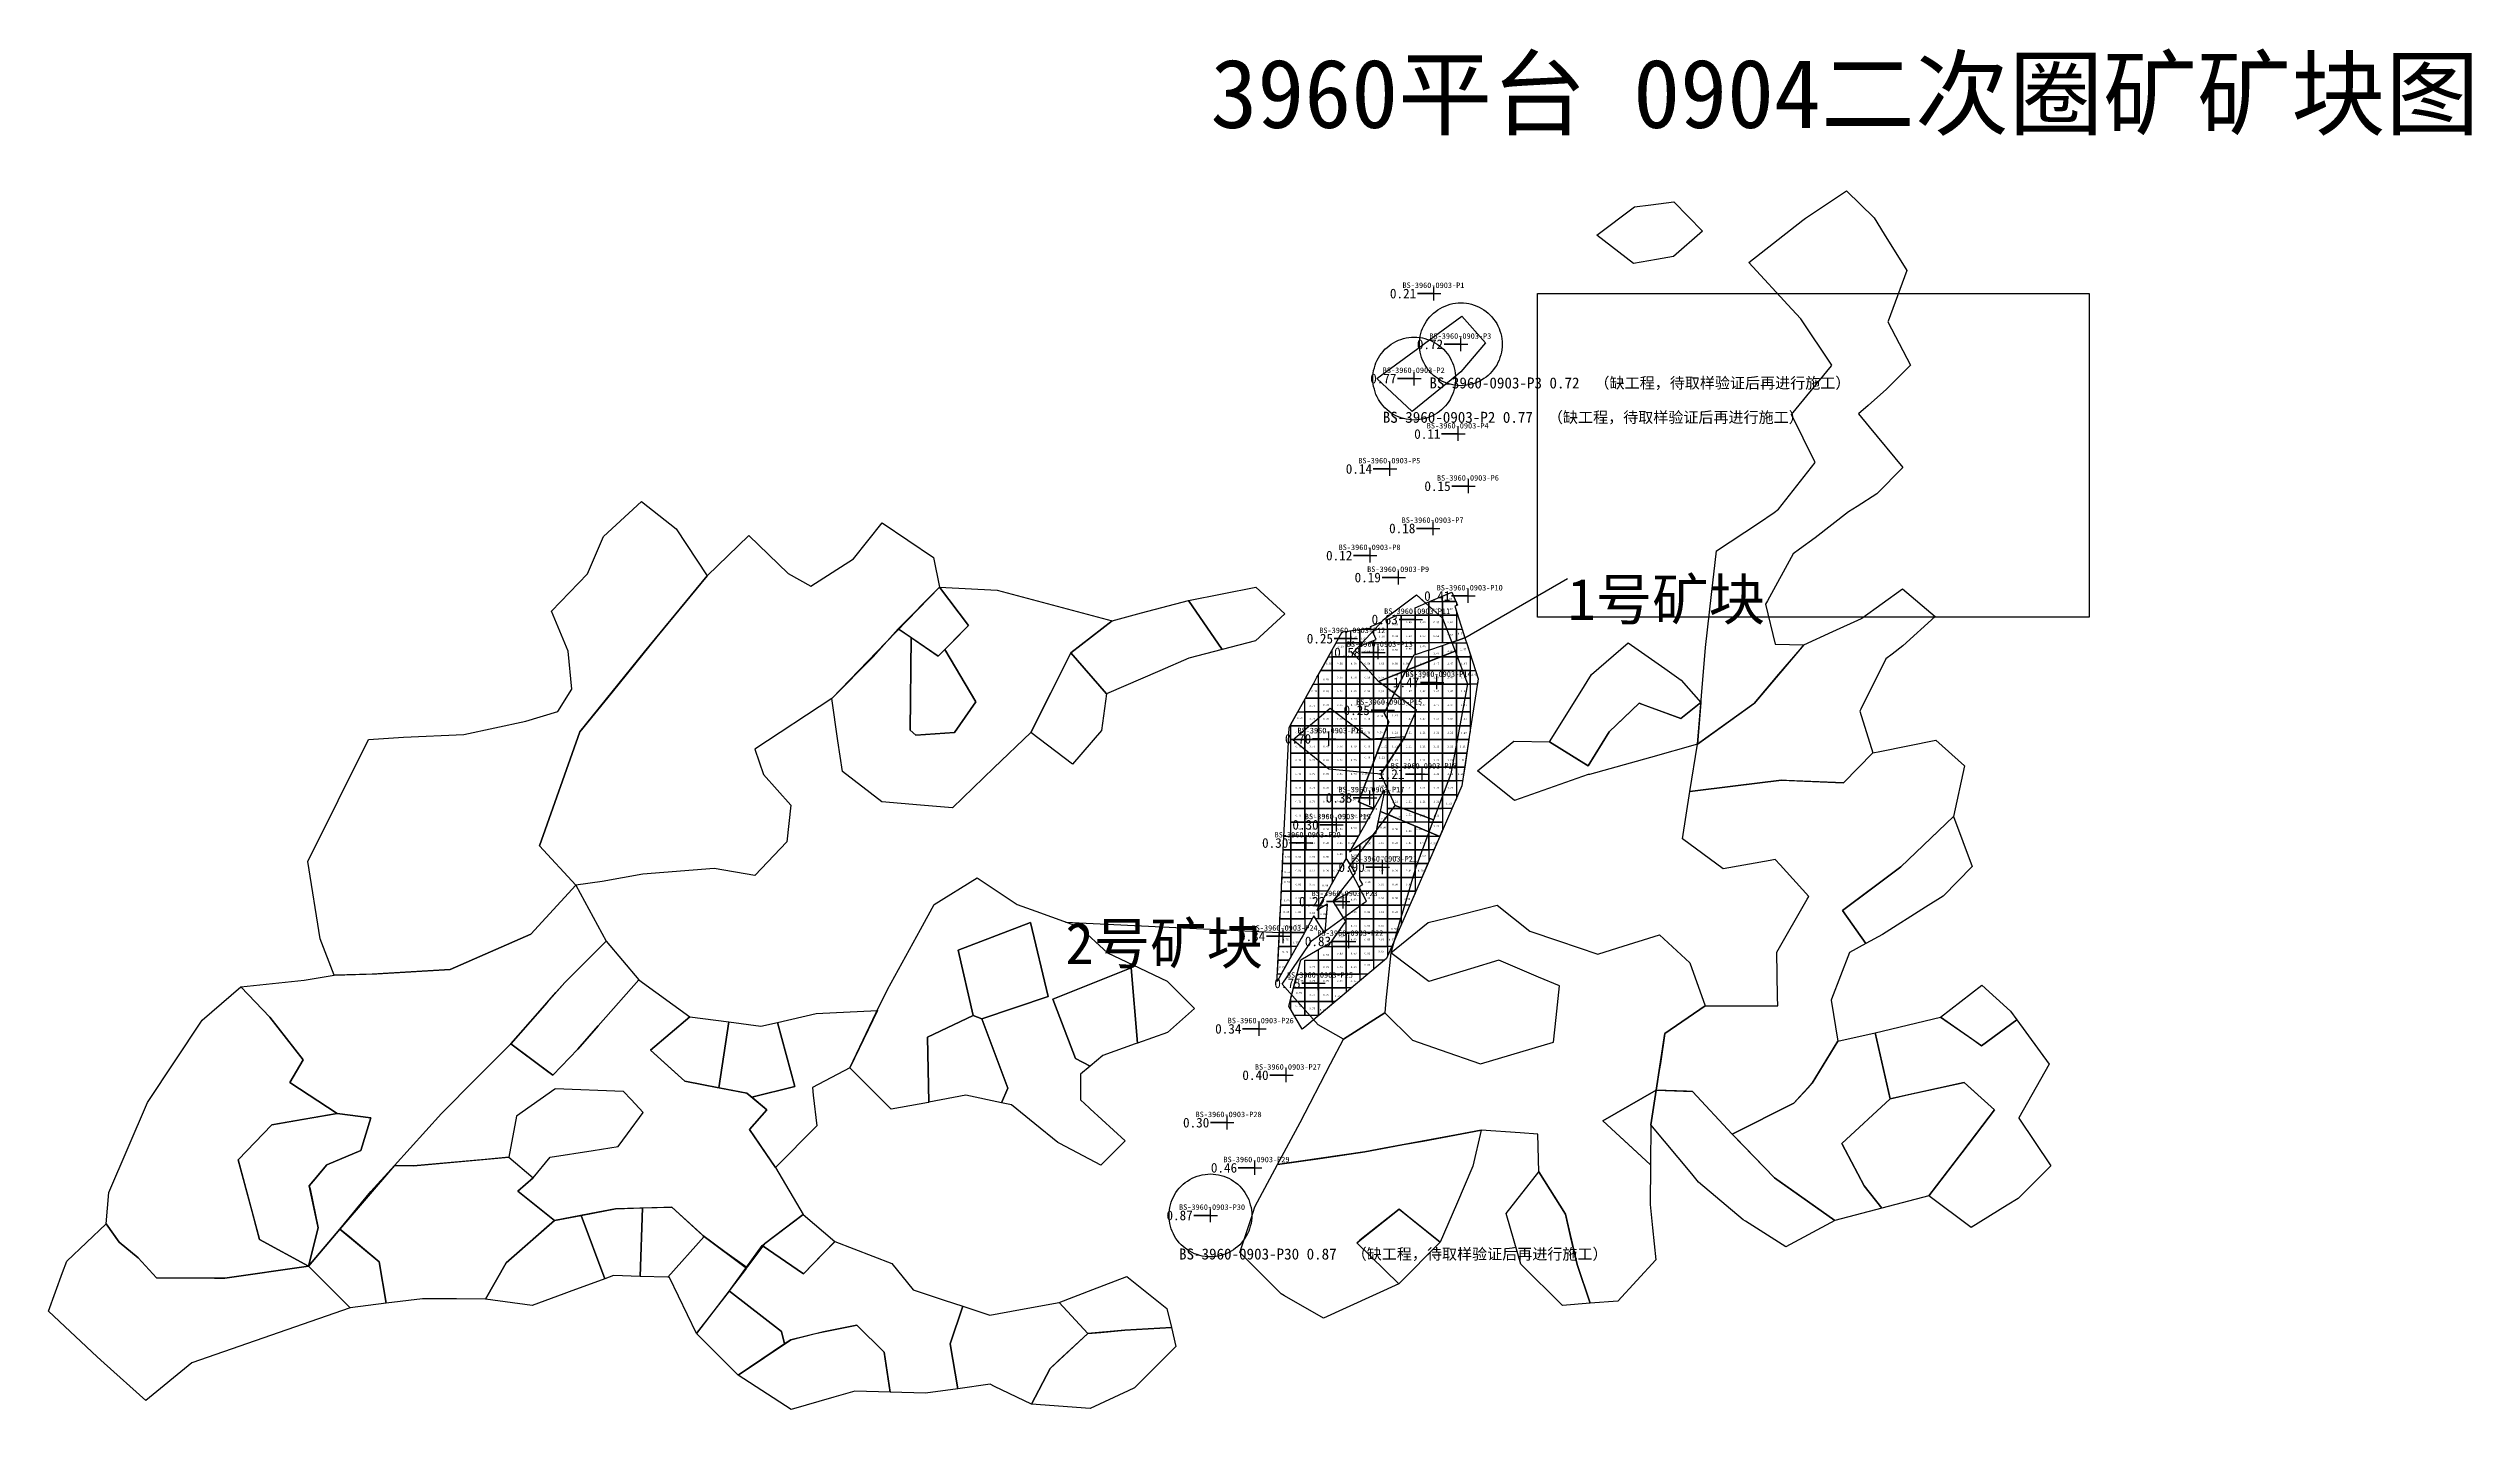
# Model space of a CAD drawing. Header units: metres. Extents: x 469944 to 470119, y 4349678 to 4349777.
import ezdxf

# ---------------------------------------------------------------- set-up
doc = ezdxf.new("R2010")
doc.units = ezdxf.units.M
for name, color, linetype in [('0.500-1.000', 4, 'Continuous'), ('1.000-1.500', 5, 'Continuous'), ('点', 7, 'Continuous'), ('爆区方格网', 7, 'Continuous'), ('综合图_历史矿块', 7, 'Continuous'), ('缺工程待取样', 7, 'Continuous'), ('钻孔', 7, 'Continuous')]:
    doc.layers.add(name, color=color, linetype=linetype)
doc.styles.add('CN_TTF', font='simsunb.ttf')
picture_1 = doc.add_image_def('image1.png', size_in_pixel=(1052, 617))

msp = doc.modelspace()

# ---------------------------------------------------------------- linework, layer by layer
at = {"color": 7}
for p, q in [((470046.41, 4349733.93), (470053.85, 4349738.22)), ((470032.96, 4349712.55), (470017.45, 4349713.29))]:
    msp.add_line(p, q, dxfattribs=at)
at = {"layer": '0.500-1.000', "color": 4, "lineweight": 30}
msp.add_lwpolyline([(470035.69, 4349711.28), (470036.68, 4349711.85), (470037.78, 4349713.37), (470036.85, 4349714.84), (470038.37, 4349716.78), (470038.47, 4349716.9), (470037.86, 4349717.87), (470037.8, 4349717.97), (470037.6, 4349717.62), (470036.59, 4349715.81), (470035.68, 4349714.18), (470036.43, 4349714.64), (470036.4, 4349714.26), (470036.4, 4349714.26), (470036.3, 4349713.15), (470036.24, 4349712.55), (470035.89, 4349713.09), (470035.46, 4349713.79), (470035.36, 4349713.62), (470034.67, 4349712.38), (470034.53, 4349712.13), (470034.07, 4349711.31), (470033.06, 4349709.51), (470032.79, 4349709.02), (470032.8, 4349709.32), (470033.08, 4349715.22), (470033.12, 4349715.91), (470033.18, 4349717.35), (470033.26, 4349719.01), (470033.47, 4349723.33), (470033.67, 4349727.44), (470035.45, 4349730.65), (470035.68, 4349731.07), (470035.76, 4349731.21), (470037.51, 4349734.36), (470039.62, 4349734.64), (470039.57, 4349734.75), (470039.88, 4349734.88), (470040.24, 4349735.03), (470040.36, 4349735.08), (470040.47, 4349735.2), (470040.49, 4349735.22), (470042.89, 4349737.04), (470043.56, 4349736.43), (470044.43, 4349736.8), (470045.47, 4349737.24), (470045.87, 4349736.3), (470045.67, 4349736.22), (470046.41, 4349733.93), (470045.8, 4349733.72), (470045.45, 4349733.6), (470045.69, 4349732.97), (470043.28, 4349732.01), (470042.92, 4349731.87), (470042.13, 4349731.56), (470041.85, 4349731), (470040.56, 4349728.47), (470040.88, 4349727.85), (470040.01, 4349725.54), (470038.68, 4349722.04), (470039.81, 4349721.56), (470039.12, 4349720.33), (470038.05, 4349718.42), (470039.01, 4349719.12), (470039.97, 4349719.82), (470040.28, 4349721.35), (470042.71, 4349720.32), (470044.58, 4349719.52), (470041.9, 4349713.4), (470040.72, 4349710.69), (470038.77, 4349709.04), (470038.77, 4349709.04), (470037.19, 4349707.72), (470034.81, 4349705.72), (470034.62, 4349705.56), (470033.64, 4349707.24), (470033.64, 4349707.24), (470034.5, 4349710.6), (470034.5, 4349710.6), (470035.69, 4349711.28)], close=True, dxfattribs=at)
at = {"layer": '1.000-1.500', "color": 5, "lineweight": 30}
msp.add_lwpolyline([(470040.59, 4349722.85), (470040.54, 4349722.86), (470039.81, 4349721.56), (470038.68, 4349722.04), (470040.01, 4349725.54), (470040.88, 4349727.85), (470040.56, 4349728.47), (470041.85, 4349731), (470041.85, 4349731), (470042.13, 4349731.56), (470040.15, 4349730.77), (470038.29, 4349732.85), (470040.47, 4349735.2), (470040.49, 4349735.22), (470042.89, 4349737.04), (470044.78, 4349735.34), (470045.45, 4349733.6), (470045.8, 4349733.72), (470046.41, 4349733.93), (470046.56, 4349733.45), (470047.37, 4349730.95), (470046.75, 4349726.91), (470046.19, 4349723.21), (470044.58, 4349719.52), (470042.71, 4349720.32), (470042.71, 4349720.32), (470040.28, 4349721.35), (470040.59, 4349722.85)], close=True, dxfattribs=at)
at = {"layer": '点', "color": 138, "true_color": 0x004c4c}
for p, q in [((470043.66, 4349758.88), (470044.66, 4349758.88)), ((470044.16, 4349758.38), (470044.16, 4349759.38)), ((470045.61, 4349755.2), (470046.61, 4349755.2)), ((470046.11, 4349754.7), (470046.11, 4349755.7)), ((470042.23, 4349752.71), (470043.23, 4349752.71)), ((470042.73, 4349752.21), (470042.73, 4349753.21)), ((470045.92, 4349748.2), (470045.92, 4349749.2)), ((470045.42, 4349748.7), (470046.42, 4349748.7)), ((470040.46, 4349746.17), (470041.46, 4349746.17)), ((470040.96, 4349745.67), (470040.96, 4349746.67)), ((470046.16, 4349744.92), (470047.16, 4349744.92)), ((470046.66, 4349744.42), (470046.66, 4349745.42)), ((470044.1, 4349741.36), (470044.1, 4349742.36)), ((470039.53, 4349739.39), (470039.53, 4349740.39)), ((470043.6, 4349741.86), (470044.6, 4349741.86)), ((470039.03, 4349739.89), (470040.03, 4349739.89)), ((470041.6, 4349737.8), (470041.6, 4349738.8)), ((470041.1, 4349738.3), (470042.1, 4349738.3)), ((470046.14, 4349736.96), (470047.14, 4349736.96)), ((470046.64, 4349736.46), (470046.64, 4349737.46)), ((470042.33, 4349735.26), (470043.33, 4349735.26)), ((470042.83, 4349734.76), (470042.83, 4349735.76)), ((470037.63, 4349733.87), (470038.63, 4349733.87)), ((470038.13, 4349733.37), (470038.13, 4349734.37)), ((470040.12, 4349732.37), (470040.12, 4349733.37)), ((470039.62, 4349732.87), (470040.62, 4349732.87)), ((470043.88, 4349730.7), (470044.88, 4349730.7)), ((470044.38, 4349730.2), (470044.38, 4349731.2)), ((470040.3, 4349728.68), (470041.3, 4349728.68)), ((470040.8, 4349728.18), (470040.8, 4349729.18)), ((470036.05, 4349726.61), (470037.05, 4349726.61)), ((470036.55, 4349726.11), (470036.55, 4349727.11)), ((470043.31, 4349723.55), (470043.31, 4349724.55)), ((470039.51, 4349721.83), (470039.51, 4349722.83)), ((470042.81, 4349724.05), (470043.81, 4349724.05)), ((470039.01, 4349722.33), (470040.01, 4349722.33)), ((470034.89, 4349718.56), (470034.89, 4349719.56)), ((470036.59, 4349720.38), (470037.59, 4349720.38)), ((470037.09, 4349719.88), (470037.09, 4349720.88)), ((470034.39, 4349719.06), (470035.39, 4349719.06)), ((470040.43, 4349716.81), (470040.43, 4349717.81)), ((470039.93, 4349717.31), (470040.93, 4349717.31)), ((470037.07, 4349714.81), (470038.07, 4349714.81)), ((470037.57, 4349714.31), (470037.57, 4349715.31)), ((470032.72, 4349712.3), (470033.72, 4349712.3)), ((470033.22, 4349711.8), (470033.22, 4349712.8)), ((470037.99, 4349711.43), (470037.99, 4349712.43)), ((470037.49, 4349711.93), (470038.49, 4349711.93)), ((470035.28, 4349708.89), (470036.28, 4349708.89)), ((470035.78, 4349708.39), (470035.78, 4349709.39)), ((470030.99, 4349705.59), (470031.99, 4349705.59)), ((470031.49, 4349705.09), (470031.49, 4349706.09)), ((470032.96, 4349702.23), (470033.96, 4349702.23)), ((470033.46, 4349701.73), (470033.46, 4349702.73)), ((470028.66, 4349698.79), (470029.66, 4349698.79)), ((470029.16, 4349698.29), (470029.16, 4349699.29)), ((470030.68, 4349695.52), (470031.68, 4349695.52)), ((470031.18, 4349695.02), (470031.18, 4349696.02)), ((470027.46, 4349692.07), (470028.46, 4349692.07)), ((470027.96, 4349691.57), (470027.96, 4349692.57))]:
    msp.add_line(p, q, dxfattribs=at)
at = {"layer": '爆区方格网', "color": 4}
for points in [[(470044.79, 4349736.56), (470044.79, 4349736.95), (470045.47, 4349737.24), (470045.76, 4349736.56), (470044.79, 4349736.56)], [(470041.79, 4349735.56), (470041.79, 4349734.56), (470040.79, 4349734.56), (470040.79, 4349735.26), (470041.5, 4349735.56), (470041.79, 4349735.56)], [(470041.79, 4349734.56), (470041.79, 4349735.56), (470042.79, 4349735.56), (470042.79, 4349734.56), (470041.79, 4349734.56)], [(470043.79, 4349735.56), (470042.79, 4349735.56), (470042.79, 4349736.11), (470043.79, 4349736.53), (470043.79, 4349735.56)], [(470042.79, 4349734.56), (470042.79, 4349735.56), (470043.79, 4349735.56), (470043.79, 4349734.56), (470042.79, 4349734.56)], [(470044.79, 4349736.56), (470044.79, 4349735.56), (470043.79, 4349735.56), (470043.79, 4349736.53), (470043.87, 4349736.56), (470044.79, 4349736.56)], [(470043.79, 4349734.56), (470043.79, 4349735.56), (470044.79, 4349735.56), (470044.79, 4349734.56), (470043.79, 4349734.56)], [(470045.79, 4349735.56), (470044.79, 4349735.56), (470044.79, 4349736.56), (470045.76, 4349736.56), (470045.79, 4349736.49), (470045.79, 4349736.27), (470045.67, 4349736.22), (470045.79, 4349735.87), (470045.79, 4349735.56)], [(470044.79, 4349734.56), (470044.79, 4349735.56), (470045.79, 4349735.56), (470045.79, 4349734.56), (470044.79, 4349734.56)], [(470037.79, 4349733.56), (470037.79, 4349732.56), (470036.79, 4349732.56), (470036.79, 4349733.06), (470037.07, 4349733.56), (470037.79, 4349733.56)], [(470038.79, 4349733.56), (470037.79, 4349733.56), (470037.79, 4349734.39), (470038.79, 4349734.53), (470038.79, 4349733.56)], [(470038.79, 4349732.56), (470037.79, 4349732.56), (470037.79, 4349733.56), (470038.79, 4349733.56), (470038.79, 4349733.38), (470038.68, 4349733.27), (470038.79, 4349733.31), (470038.79, 4349732.56)], [(470039.79, 4349734.56), (470039.79, 4349734.25), (470039.72, 4349734.39), (470039.53, 4349734.19), (470038.95, 4349733.56), (470038.79, 4349733.56), (470038.79, 4349734.53), (470039.02, 4349734.56), (470039.79, 4349734.56)], [(470039.79, 4349733.56), (470039.79, 4349732.56), (470038.79, 4349732.56), (470038.79, 4349733.31), (470039.18, 4349733.48), (470039.37, 4349733.56), (470039.79, 4349733.56)], [(470038.79, 4349733.56), (470038.95, 4349733.56), (470038.79, 4349733.38), (470038.79, 4349733.56)], [(470039.79, 4349733.56), (470039.37, 4349733.56), (470039.79, 4349733.74), (470039.79, 4349733.56)], [(470039.79, 4349734.56), (470040.79, 4349734.56), (470040.79, 4349733.56), (470039.79, 4349733.56), (470039.79, 4349733.74), (470039.97, 4349733.81), (470039.79, 4349734.25), (470039.79, 4349734.56)], [(470039.79, 4349732.56), (470039.79, 4349733.56), (470040.79, 4349733.56), (470040.79, 4349732.56), (470039.79, 4349732.56)], [(470040.79, 4349733.56), (470040.79, 4349734.56), (470041.79, 4349734.56), (470041.79, 4349733.56), (470040.79, 4349733.56)], [(470040.79, 4349732.56), (470040.79, 4349733.56), (470041.79, 4349733.56), (470041.79, 4349732.56), (470040.79, 4349732.56)], [(470041.79, 4349733.56), (470041.79, 4349734.56), (470042.79, 4349734.56), (470042.79, 4349733.56), (470041.79, 4349733.56)], [(470041.79, 4349732.56), (470041.79, 4349733.56), (470042.79, 4349733.56), (470042.79, 4349732.7), (470042.7, 4349732.67), (470042.64, 4349732.56), (470041.79, 4349732.56)], [(470042.79, 4349733.56), (470042.79, 4349734.56), (470043.79, 4349734.56), (470043.79, 4349733.56), (470042.79, 4349733.56)], [(470042.79, 4349733.56), (470043.79, 4349733.56), (470043.79, 4349733.04), (470042.79, 4349732.7), (470042.79, 4349733.56)], [(470043.79, 4349733.56), (470043.79, 4349734.56), (470044.79, 4349734.56), (470044.79, 4349733.56), (470043.79, 4349733.56)], [(470044.79, 4349733.56), (470044.79, 4349734.56), (470045.79, 4349734.56), (470045.79, 4349733.72), (470045.33, 4349733.56), (470044.79, 4349733.56)], [(470045.79, 4349734.56), (470046.21, 4349734.56), (470046.41, 4349733.93), (470045.8, 4349733.72), (470045.79, 4349733.72), (470045.79, 4349734.56)], [(470036.79, 4349731.56), (470036.79, 4349730.56), (470035.79, 4349730.56), (470035.79, 4349731.26), (470035.96, 4349731.56), (470036.79, 4349731.56)], [(470036.79, 4349732.56), (470036.79, 4349731.56), (470035.96, 4349731.56), (470036.51, 4349732.56), (470036.79, 4349732.56)], [(470036.79, 4349731.56), (470036.79, 4349732.56), (470037.79, 4349732.56), (470037.79, 4349731.56), (470036.79, 4349731.56)], [(470036.79, 4349730.56), (470036.79, 4349731.56), (470037.79, 4349731.56), (470037.79, 4349730.56), (470036.79, 4349730.56)], [(470037.79, 4349731.56), (470037.79, 4349732.56), (470038.79, 4349732.56), (470038.79, 4349731.56), (470037.79, 4349731.56)], [(470037.79, 4349730.56), (470037.79, 4349731.56), (470038.79, 4349731.56), (470038.79, 4349730.56), (470037.79, 4349730.56)], [(470038.79, 4349731.56), (470038.79, 4349732.56), (470039.79, 4349732.56), (470039.79, 4349731.56), (470038.79, 4349731.56)], [(470038.79, 4349730.56), (470038.79, 4349731.56), (470039.79, 4349731.56), (470039.79, 4349730.56), (470038.79, 4349730.56)], [(470039.79, 4349731.56), (470039.79, 4349732.56), (470040.79, 4349732.56), (470040.79, 4349731.56), (470039.79, 4349731.56)], [(470039.79, 4349730.56), (470039.79, 4349731.56), (470040.79, 4349731.56), (470040.79, 4349730.56), (470039.79, 4349730.56)], [(470040.79, 4349731.56), (470040.79, 4349732.56), (470041.79, 4349732.56), (470041.79, 4349731.56), (470040.79, 4349731.56)], [(470040.79, 4349730.56), (470040.79, 4349731.56), (470041.79, 4349731.56), (470041.79, 4349730.88), (470041.62, 4349730.56), (470040.79, 4349730.56)], [(470041.79, 4349731.56), (470041.79, 4349732.56), (470042.64, 4349732.56), (470042.13, 4349731.56), (470041.79, 4349731.56)], [(470035.79, 4349730.56), (470035.79, 4349729.56), (470034.85, 4349729.56), (470035.4, 4349730.56), (470035.79, 4349730.56)], [(470035.79, 4349729.56), (470035.79, 4349730.56), (470036.79, 4349730.56), (470036.79, 4349729.56), (470035.79, 4349729.56)], [(470036.79, 4349729.56), (470036.79, 4349730.56), (470037.79, 4349730.56), (470037.79, 4349729.56), (470036.79, 4349729.56)], [(470037.79, 4349729.56), (470037.79, 4349730.56), (470038.79, 4349730.56), (470038.79, 4349729.56), (470037.79, 4349729.56)], [(470038.79, 4349729.56), (470038.79, 4349730.56), (470039.79, 4349730.56), (470039.79, 4349729.56), (470038.79, 4349729.56)], [(470039.79, 4349729.56), (470039.79, 4349730.56), (470040.79, 4349730.56), (470040.79, 4349729.56), (470039.79, 4349729.56)], [(470040.79, 4349729.56), (470040.79, 4349730.56), (470041.62, 4349730.56), (470041.11, 4349729.56), (470040.79, 4349729.56)], [(470034.79, 4349728.56), (470034.79, 4349727.56), (470033.79, 4349727.56), (470033.79, 4349727.66), (470034.29, 4349728.56), (470034.79, 4349728.56)], [(470035.79, 4349729.56), (470035.79, 4349728.56), (470034.79, 4349728.56), (470034.79, 4349729.46), (470034.85, 4349729.56), (470035.79, 4349729.56)], [(470034.79, 4349727.56), (470034.79, 4349728.56), (470035.79, 4349728.56), (470035.79, 4349727.56), (470034.79, 4349727.56)], [(470035.79, 4349728.56), (470035.79, 4349729.56), (470036.79, 4349729.56), (470036.79, 4349728.56), (470035.79, 4349728.56)], [(470035.79, 4349727.56), (470035.79, 4349728.56), (470036.79, 4349728.56), (470036.79, 4349727.56), (470035.79, 4349727.56)], [(470036.79, 4349728.56), (470036.79, 4349729.56), (470037.79, 4349729.56), (470037.79, 4349728.56), (470036.79, 4349728.56)], [(470036.79, 4349727.56), (470036.79, 4349728.56), (470037.79, 4349728.56), (470037.79, 4349727.56), (470036.79, 4349727.56)], [(470037.79, 4349728.56), (470037.79, 4349729.56), (470038.79, 4349729.56), (470038.79, 4349728.56), (470037.79, 4349728.56)], [(470037.79, 4349727.56), (470037.79, 4349728.56), (470038.79, 4349728.56), (470038.79, 4349727.56), (470037.79, 4349727.56)], [(470038.79, 4349728.56), (470038.79, 4349729.56), (470039.79, 4349729.56), (470039.79, 4349728.56), (470038.79, 4349728.56)], [(470038.79, 4349727.56), (470038.79, 4349728.56), (470039.79, 4349728.56), (470039.79, 4349727.56), (470038.79, 4349727.56)], [(470039.79, 4349728.56), (470039.79, 4349729.56), (470040.79, 4349729.56), (470040.79, 4349728.92), (470040.6, 4349728.56), (470039.79, 4349728.56)], [(470040.79, 4349727.59), (470040.78, 4349727.56), (470039.79, 4349727.56), (470039.79, 4349728.56), (470040.6, 4349728.56), (470040.56, 4349728.47), (470040.79, 4349728.04), (470040.79, 4349727.59)], [(470033.79, 4349726.56), (470033.79, 4349727.56), (470034.79, 4349727.56), (470034.79, 4349726.56), (470033.79, 4349726.56)], [(470033.79, 4349725.56), (470033.79, 4349726.56), (470034.79, 4349726.56), (470034.79, 4349725.56), (470033.79, 4349725.56)], [(470034.79, 4349726.56), (470034.79, 4349727.56), (470035.79, 4349727.56), (470035.79, 4349726.56), (470034.79, 4349726.56)], [(470034.79, 4349725.56), (470034.79, 4349726.56), (470035.79, 4349726.56), (470035.79, 4349725.56), (470034.79, 4349725.56)], [(470035.79, 4349726.56), (470035.79, 4349727.56), (470036.79, 4349727.56), (470036.79, 4349726.56), (470035.79, 4349726.56)], [(470035.79, 4349725.56), (470035.79, 4349726.56), (470036.79, 4349726.56), (470036.79, 4349725.56), (470035.79, 4349725.56)], [(470036.79, 4349726.56), (470036.79, 4349727.56), (470037.79, 4349727.56), (470037.79, 4349726.56), (470036.79, 4349726.56)], [(470036.79, 4349725.56), (470036.79, 4349726.56), (470037.79, 4349726.56), (470037.79, 4349725.56), (470036.79, 4349725.56)], [(470037.79, 4349726.56), (470037.79, 4349727.56), (470038.79, 4349727.56), (470038.79, 4349726.56), (470037.79, 4349726.56)], [(470037.79, 4349725.56), (470037.79, 4349726.56), (470038.79, 4349726.56), (470038.79, 4349725.56), (470037.79, 4349725.56)], [(470038.79, 4349726.56), (470038.79, 4349727.56), (470039.79, 4349727.56), (470039.79, 4349726.56), (470038.79, 4349726.56)], [(470038.79, 4349725.56), (470038.79, 4349726.56), (470039.79, 4349726.56), (470039.79, 4349725.56), (470038.79, 4349725.56)], [(470039.79, 4349726.56), (470039.79, 4349727.56), (470040.78, 4349727.56), (470040.4, 4349726.56), (470039.79, 4349726.56)], [(470033.79, 4349724.56), (470033.79, 4349725.56), (470034.79, 4349725.56), (470034.79, 4349724.56), (470033.79, 4349724.56)], [(470033.79, 4349723.56), (470033.79, 4349724.56), (470034.79, 4349724.56), (470034.79, 4349723.56), (470033.79, 4349723.56)], [(470034.79, 4349724.56), (470034.79, 4349725.56), (470035.79, 4349725.56), (470035.79, 4349724.56), (470034.79, 4349724.56)], [(470034.79, 4349723.56), (470034.79, 4349724.56), (470035.79, 4349724.56), (470035.79, 4349723.56), (470034.79, 4349723.56)], [(470035.79, 4349724.56), (470035.79, 4349725.56), (470036.79, 4349725.56), (470036.79, 4349724.56), (470035.79, 4349724.56)], [(470035.79, 4349723.56), (470035.79, 4349724.56), (470036.79, 4349724.56), (470036.79, 4349723.56), (470035.79, 4349723.56)], [(470036.79, 4349724.56), (470036.79, 4349725.56), (470037.79, 4349725.56), (470037.79, 4349724.56), (470036.79, 4349724.56)], [(470036.79, 4349723.56), (470036.79, 4349724.56), (470037.79, 4349724.56), (470037.79, 4349723.56), (470036.79, 4349723.56)], [(470037.79, 4349724.56), (470037.79, 4349725.56), (470038.79, 4349725.56), (470038.79, 4349724.56), (470037.79, 4349724.56)], [(470037.79, 4349723.56), (470037.79, 4349724.56), (470038.79, 4349724.56), (470038.79, 4349723.56), (470037.79, 4349723.56)], [(470038.79, 4349724.56), (470038.79, 4349725.56), (470039.79, 4349725.56), (470039.79, 4349724.96), (470039.64, 4349724.56), (470038.79, 4349724.56)], [(470038.79, 4349723.56), (470038.79, 4349724.56), (470039.64, 4349724.56), (470039.26, 4349723.56), (470038.79, 4349723.56)], [(470033.79, 4349722.56), (470033.79, 4349723.56), (470034.79, 4349723.56), (470034.79, 4349722.56), (470033.79, 4349722.56)], [(470034.79, 4349722.56), (470034.79, 4349723.56), (470035.79, 4349723.56), (470035.79, 4349722.56), (470034.79, 4349722.56)], [(470035.79, 4349722.56), (470035.79, 4349723.56), (470036.79, 4349723.56), (470036.79, 4349722.56), (470035.79, 4349722.56)], [(470036.79, 4349722.56), (470036.79, 4349723.56), (470037.79, 4349723.56), (470037.79, 4349722.56), (470036.79, 4349722.56)], [(470037.79, 4349722.56), (470037.79, 4349723.56), (470038.79, 4349723.56), (470038.79, 4349722.56), (470037.79, 4349722.56)], [(470033.79, 4349721.56), (470033.79, 4349722.56), (470034.79, 4349722.56), (470034.79, 4349721.56), (470033.79, 4349721.56)], [(470033.79, 4349720.56), (470033.79, 4349721.56), (470034.79, 4349721.56), (470034.79, 4349720.56), (470033.79, 4349720.56)], [(470034.79, 4349721.56), (470034.79, 4349722.56), (470035.79, 4349722.56), (470035.79, 4349721.56), (470034.79, 4349721.56)], [(470034.79, 4349720.56), (470034.79, 4349721.56), (470035.79, 4349721.56), (470035.79, 4349720.56), (470034.79, 4349720.56)], [(470035.79, 4349721.56), (470035.79, 4349722.56), (470036.79, 4349722.56), (470036.79, 4349721.56), (470035.79, 4349721.56)], [(470035.79, 4349720.56), (470035.79, 4349721.56), (470036.79, 4349721.56), (470036.79, 4349720.56), (470035.79, 4349720.56)], [(470036.79, 4349721.56), (470036.79, 4349722.56), (470037.79, 4349722.56), (470037.79, 4349721.56), (470036.79, 4349721.56)], [(470036.79, 4349720.56), (470036.79, 4349721.56), (470037.79, 4349721.56), (470037.79, 4349720.56), (470036.79, 4349720.56)], [(470038.79, 4349721.56), (470037.79, 4349721.56), (470037.79, 4349722.56), (470038.79, 4349722.56), (470038.79, 4349722.32), (470038.68, 4349722.04), (470038.79, 4349721.99), (470038.79, 4349721.56)], [(470037.79, 4349720.56), (470037.79, 4349721.56), (470038.79, 4349721.56), (470038.79, 4349720.56), (470037.79, 4349720.56)], [(470038.79, 4349720.56), (470038.79, 4349721.56), (470039.79, 4349721.56), (470039.79, 4349721.51), (470039.25, 4349720.56), (470038.79, 4349720.56)], [(470039.79, 4349721.56), (470039.8, 4349721.56), (470039.81, 4349721.56), (470039.79, 4349721.51), (470039.79, 4349721.56)], [(470040.79, 4349720.56), (470040.12, 4349720.56), (470040.28, 4349721.35), (470040.79, 4349721.14), (470040.79, 4349720.56)], [(470033.79, 4349719.56), (470033.79, 4349718.56), (470033.24, 4349718.56), (470033.26, 4349719.01), (470033.29, 4349719.56), (470033.79, 4349719.56)], [(470033.79, 4349719.56), (470033.79, 4349720.56), (470034.79, 4349720.56), (470034.79, 4349719.56), (470033.79, 4349719.56)], [(470033.79, 4349718.56), (470033.79, 4349719.56), (470034.79, 4349719.56), (470034.79, 4349718.56), (470033.79, 4349718.56)], [(470034.79, 4349719.56), (470034.79, 4349720.56), (470035.79, 4349720.56), (470035.79, 4349719.56), (470034.79, 4349719.56)], [(470034.79, 4349718.56), (470034.79, 4349719.56), (470035.79, 4349719.56), (470035.79, 4349718.56), (470034.79, 4349718.56)], [(470035.79, 4349719.56), (470035.79, 4349720.56), (470036.79, 4349720.56), (470036.79, 4349719.56), (470035.79, 4349719.56)], [(470035.79, 4349718.56), (470035.79, 4349719.56), (470036.79, 4349719.56), (470036.79, 4349718.56), (470035.79, 4349718.56)], [(470036.79, 4349719.56), (470036.79, 4349720.56), (470037.79, 4349720.56), (470037.79, 4349719.56), (470036.79, 4349719.56)], [(470036.79, 4349718.56), (470036.79, 4349719.56), (470037.79, 4349719.56), (470037.79, 4349718.56), (470036.79, 4349718.56)], [(470037.79, 4349719.56), (470037.79, 4349720.56), (470038.79, 4349720.56), (470038.79, 4349719.73), (470038.69, 4349719.56), (470037.79, 4349719.56)], [(470037.79, 4349718.56), (470037.79, 4349719.56), (470038.69, 4349719.56), (470038.13, 4349718.56), (470037.79, 4349718.56)], [(470039.79, 4349719.56), (470039.79, 4349718.56), (470038.79, 4349718.56), (470038.79, 4349718.96), (470039.01, 4349719.12), (470039.62, 4349719.56), (470039.79, 4349719.56)], [(470040.79, 4349720.56), (470040.79, 4349719.56), (470039.79, 4349719.56), (470039.79, 4349719.69), (470039.97, 4349719.82), (470040.12, 4349720.56), (470040.79, 4349720.56)], [(470039.79, 4349718.56), (470039.79, 4349719.56), (470040.79, 4349719.56), (470040.79, 4349718.56), (470039.79, 4349718.56)], [(470040.79, 4349719.56), (470040.79, 4349720.56), (470041.79, 4349720.56), (470041.79, 4349719.56), (470040.79, 4349719.56)], [(470040.79, 4349718.56), (470040.79, 4349719.56), (470041.79, 4349719.56), (470041.79, 4349718.56), (470040.79, 4349718.56)], [(470042.79, 4349719.56), (470041.79, 4349719.56), (470041.79, 4349720.56), (470042.14, 4349720.56), (470042.71, 4349720.32), (470042.79, 4349720.29), (470042.79, 4349719.56)], [(470041.79, 4349718.56), (470041.79, 4349719.56), (470042.79, 4349719.56), (470042.79, 4349718.56), (470041.79, 4349718.56)], [(470043.79, 4349719.56), (470042.79, 4349719.56), (470042.79, 4349720.29), (470043.79, 4349719.86), (470043.79, 4349719.56)], [(470042.79, 4349718.56), (470042.79, 4349719.56), (470043.79, 4349719.56), (470043.79, 4349718.56), (470042.79, 4349718.56)], [(470043.79, 4349718.56), (470043.79, 4349719.56), (470044.48, 4349719.56), (470044.58, 4349719.52), (470044.16, 4349718.56), (470043.79, 4349718.56)], [(470033.79, 4349717.56), (470033.79, 4349716.56), (470033.15, 4349716.56), (470033.18, 4349717.35), (470033.19, 4349717.56), (470033.79, 4349717.56)], [(470033.79, 4349718.56), (470033.79, 4349717.56), (470033.19, 4349717.56), (470033.24, 4349718.56), (470033.79, 4349718.56)], [(470033.79, 4349717.56), (470033.79, 4349718.56), (470034.79, 4349718.56), (470034.79, 4349717.56), (470033.79, 4349717.56)], [(470033.79, 4349716.56), (470033.79, 4349717.56), (470034.79, 4349717.56), (470034.79, 4349716.56), (470033.79, 4349716.56)], [(470034.79, 4349717.56), (470034.79, 4349718.56), (470035.79, 4349718.56), (470035.79, 4349717.56), (470034.79, 4349717.56)], [(470034.79, 4349716.56), (470034.79, 4349717.56), (470035.79, 4349717.56), (470035.79, 4349716.56), (470034.79, 4349716.56)], [(470035.79, 4349717.56), (470035.79, 4349718.56), (470036.79, 4349718.56), (470036.79, 4349717.56), (470035.79, 4349717.56)], [(470035.79, 4349716.56), (470035.79, 4349717.56), (470036.79, 4349717.56), (470036.79, 4349716.56), (470035.79, 4349716.56)], [(470036.79, 4349717.56), (470036.79, 4349718.56), (470037.79, 4349718.56), (470037.79, 4349717.94), (470037.6, 4349717.62), (470037.57, 4349717.56), (470036.79, 4349717.56)], [(470036.79, 4349716.56), (470036.79, 4349717.56), (470037.57, 4349717.56), (470037.01, 4349716.56), (470036.79, 4349716.56)], [(470038.79, 4349718.56), (470038.79, 4349717.56), (470038.05, 4349717.56), (470037.86, 4349717.87), (470037.8, 4349717.97), (470037.79, 4349717.94), (470037.79, 4349718.56), (470038.13, 4349718.56), (470038.05, 4349718.42), (470038.25, 4349718.56), (470038.79, 4349718.56)], [(470038.79, 4349718.56), (470038.25, 4349718.56), (470038.79, 4349718.96), (470038.79, 4349718.56)], [(470038.79, 4349717.56), (470038.79, 4349718.56), (470039.79, 4349718.56), (470039.79, 4349717.56), (470038.79, 4349717.56)], [(470038.79, 4349716.56), (470038.79, 4349717.56), (470039.79, 4349717.56), (470039.79, 4349716.56), (470038.79, 4349716.56)], [(470039.79, 4349717.56), (470039.79, 4349718.56), (470040.79, 4349718.56), (470040.79, 4349717.56), (470039.79, 4349717.56)], [(470039.79, 4349716.56), (470039.79, 4349717.56), (470040.79, 4349717.56), (470040.79, 4349716.56), (470039.79, 4349716.56)], [(470040.79, 4349717.56), (470040.79, 4349718.56), (470041.79, 4349718.56), (470041.79, 4349717.56), (470040.79, 4349717.56)], [(470040.79, 4349716.56), (470040.79, 4349717.56), (470041.79, 4349717.56), (470041.79, 4349716.56), (470040.79, 4349716.56)], [(470041.79, 4349717.56), (470041.79, 4349718.56), (470042.79, 4349718.56), (470042.79, 4349717.56), (470041.79, 4349717.56)], [(470041.79, 4349716.56), (470041.79, 4349717.56), (470042.79, 4349717.56), (470042.79, 4349716.56), (470041.79, 4349716.56)], [(470042.79, 4349717.56), (470042.79, 4349718.56), (470043.79, 4349718.56), (470043.79, 4349717.71), (470043.72, 4349717.56), (470042.79, 4349717.56)], [(470042.79, 4349716.56), (470042.79, 4349717.56), (470043.72, 4349717.56), (470043.29, 4349716.56), (470042.79, 4349716.56)], [(470033.79, 4349716.56), (470033.79, 4349715.56), (470033.1, 4349715.56), (470033.12, 4349715.91), (470033.15, 4349716.56), (470033.79, 4349716.56)], [(470033.79, 4349715.56), (470033.79, 4349716.56), (470034.79, 4349716.56), (470034.79, 4349715.56), (470033.79, 4349715.56)], [(470034.79, 4349715.56), (470034.79, 4349716.56), (470035.79, 4349716.56), (470035.79, 4349715.56), (470034.79, 4349715.56)], [(470035.79, 4349715.56), (470035.79, 4349716.56), (470036.79, 4349716.56), (470036.79, 4349716.16), (470036.59, 4349715.81), (470036.45, 4349715.56), (470035.79, 4349715.56)], [(470038.79, 4349716.56), (470039.79, 4349716.56), (470039.79, 4349715.56), (470038.79, 4349715.56), (470038.79, 4349715.94), (470039, 4349716.06), (470038.79, 4349716.4), (470038.79, 4349716.56)], [(470039.79, 4349715.56), (470039.79, 4349716.56), (470040.79, 4349716.56), (470040.79, 4349715.56), (470039.79, 4349715.56)], [(470040.79, 4349715.56), (470040.79, 4349716.56), (470041.79, 4349716.56), (470041.79, 4349715.56), (470040.79, 4349715.56)], [(470041.79, 4349715.56), (470041.79, 4349716.56), (470042.79, 4349716.56), (470042.79, 4349715.56), (470041.79, 4349715.56)], [(470033.79, 4349714.56), (470033.79, 4349713.56), (470033, 4349713.56), (470033.05, 4349714.56), (470033.79, 4349714.56)], [(470033.79, 4349715.56), (470033.79, 4349714.56), (470033.05, 4349714.56), (470033.08, 4349715.22), (470033.1, 4349715.56), (470033.79, 4349715.56)], [(470033.79, 4349714.56), (470033.79, 4349715.56), (470034.79, 4349715.56), (470034.79, 4349714.56), (470033.79, 4349714.56)], [(470033.79, 4349713.56), (470033.79, 4349714.56), (470034.79, 4349714.56), (470034.79, 4349713.56), (470033.79, 4349713.56)], [(470034.79, 4349714.56), (470034.79, 4349715.56), (470035.79, 4349715.56), (470035.79, 4349714.56), (470034.79, 4349714.56)], [(470035.79, 4349713.56), (470035.6, 4349713.56), (470035.46, 4349713.79), (470035.36, 4349713.62), (470035.33, 4349713.56), (470034.79, 4349713.56), (470034.79, 4349714.56), (470035.79, 4349714.56), (470035.79, 4349714.38), (470035.68, 4349714.18), (470035.79, 4349714.25), (470035.79, 4349713.56)], [(470036.43, 4349714.56), (470036.4, 4349714.26), (470036.4, 4349714.26), (470036.33, 4349713.56), (470035.79, 4349713.56), (470035.79, 4349714.25), (470036.31, 4349714.56), (470036.43, 4349714.56)], [(470035.79, 4349714.56), (470035.89, 4349714.56), (470035.79, 4349714.38), (470035.79, 4349714.56)], [(470037.79, 4349714.56), (470037.03, 4349714.56), (470036.85, 4349714.84), (470037.42, 4349715.56), (470037.45, 4349715.56), (470036.87, 4349714.86), (470036.88, 4349714.84), (470037.69, 4349715.3), (470037.79, 4349715.36), (470037.79, 4349714.56)], [(470038.79, 4349715.56), (470038.79, 4349714.56), (470037.79, 4349714.56), (470037.79, 4349715.36), (470038.14, 4349715.56), (470038.79, 4349715.56)], [(470037.79, 4349713.56), (470037.79, 4349714.56), (470038.79, 4349714.56), (470038.79, 4349713.56), (470037.79, 4349713.56)], [(470038.79, 4349714.56), (470038.79, 4349715.56), (470039.79, 4349715.56), (470039.79, 4349714.56), (470038.79, 4349714.56)], [(470038.79, 4349713.56), (470038.79, 4349714.56), (470039.79, 4349714.56), (470039.79, 4349713.56), (470038.79, 4349713.56)], [(470039.79, 4349714.56), (470039.79, 4349715.56), (470040.79, 4349715.56), (470040.79, 4349714.56), (470039.79, 4349714.56)], [(470039.79, 4349713.56), (470039.79, 4349714.56), (470040.79, 4349714.56), (470040.79, 4349713.56), (470039.79, 4349713.56)], [(470040.79, 4349714.56), (470040.79, 4349715.56), (470041.79, 4349715.56), (470041.79, 4349714.56), (470040.79, 4349714.56)], [(470040.79, 4349713.56), (470040.79, 4349714.56), (470041.79, 4349714.56), (470041.79, 4349713.56), (470040.79, 4349713.56)], [(470041.79, 4349714.56), (470041.79, 4349715.56), (470042.79, 4349715.56), (470042.79, 4349715.42), (470042.41, 4349714.56), (470041.79, 4349714.56)], [(470033.79, 4349712.56), (470033.79, 4349711.56), (470032.91, 4349711.56), (470032.96, 4349712.56), (470033.79, 4349712.56)], [(470033.79, 4349713.56), (470033.79, 4349712.56), (470032.96, 4349712.56), (470033, 4349713.56), (470033.79, 4349713.56)], [(470033.79, 4349712.56), (470033.79, 4349713.56), (470034.79, 4349713.56), (470034.79, 4349712.59), (470034.77, 4349712.56), (470033.79, 4349712.56)], [(470033.79, 4349711.56), (470033.79, 4349712.56), (470034.77, 4349712.56), (470034.67, 4349712.38), (470034.53, 4349712.13), (470034.21, 4349711.56), (470033.79, 4349711.56)], [(470037.79, 4349712.56), (470037.79, 4349711.56), (470036.79, 4349711.56), (470036.79, 4349712), (470037.19, 4349712.56), (470037.79, 4349712.56)], [(470037.79, 4349712.56), (470037.79, 4349713.56), (470038.79, 4349713.56), (470038.79, 4349712.56), (470037.79, 4349712.56)], [(470037.79, 4349711.56), (470037.79, 4349712.56), (470038.79, 4349712.56), (470038.79, 4349711.56), (470037.79, 4349711.56)], [(470038.79, 4349712.56), (470038.79, 4349713.56), (470039.79, 4349713.56), (470039.79, 4349712.56), (470038.79, 4349712.56)], [(470038.79, 4349711.56), (470038.79, 4349712.56), (470039.79, 4349712.56), (470039.79, 4349711.56), (470038.79, 4349711.56)], [(470039.79, 4349712.56), (470039.79, 4349713.56), (470040.79, 4349713.56), (470040.79, 4349712.56), (470039.79, 4349712.56)], [(470039.79, 4349711.56), (470039.79, 4349712.56), (470040.79, 4349712.56), (470040.79, 4349711.56), (470039.79, 4349711.56)], [(470040.79, 4349712.56), (470040.79, 4349713.56), (470041.79, 4349713.56), (470041.79, 4349713.13), (470041.54, 4349712.56), (470040.79, 4349712.56)], [(470040.79, 4349711.56), (470040.79, 4349712.56), (470041.54, 4349712.56), (470041.1, 4349711.56), (470040.79, 4349711.56)], [(470033.65, 4349710.56), (470033.09, 4349709.56), (470032.81, 4349709.56), (470032.86, 4349710.56), (470033.65, 4349710.56)], [(470033.79, 4349711.56), (470033.79, 4349710.81), (470033.65, 4349710.56), (470032.86, 4349710.56), (470032.91, 4349711.56), (470033.79, 4349711.56)], [(470034.79, 4349709.56), (470034.79, 4349710.56), (470035.79, 4349710.56), (470035.79, 4349709.56), (470034.79, 4349709.56)], [(470036.79, 4349711.56), (470036.79, 4349710.56), (470035.79, 4349710.56), (470035.79, 4349711.34), (470036.17, 4349711.56), (470036.79, 4349711.56)], [(470035.79, 4349709.56), (470035.79, 4349710.56), (470036.79, 4349710.56), (470036.79, 4349709.56), (470035.79, 4349709.56)], [(470036.79, 4349710.56), (470036.79, 4349711.56), (470037.79, 4349711.56), (470037.79, 4349710.56), (470036.79, 4349710.56)], [(470036.79, 4349709.56), (470036.79, 4349710.56), (470037.79, 4349710.56), (470037.79, 4349709.56), (470036.79, 4349709.56)], [(470037.79, 4349710.56), (470037.79, 4349711.56), (470038.79, 4349711.56), (470038.79, 4349710.56), (470037.79, 4349710.56)], [(470037.79, 4349709.56), (470037.79, 4349710.56), (470038.79, 4349710.56), (470038.79, 4349709.56), (470037.79, 4349709.56)], [(470038.79, 4349710.56), (470038.79, 4349711.56), (470039.79, 4349711.56), (470039.79, 4349710.56), (470038.79, 4349710.56)], [(470038.79, 4349709.56), (470038.79, 4349710.56), (470039.79, 4349710.56), (470039.79, 4349709.9), (470039.38, 4349709.56), (470038.79, 4349709.56)], [(470039.79, 4349710.56), (470039.79, 4349711.56), (470040.79, 4349711.56), (470040.79, 4349710.84), (470040.72, 4349710.69), (470040.57, 4349710.56), (470039.79, 4349710.56)], [(470034.79, 4349709.56), (470034.79, 4349708.56), (470033.98, 4349708.56), (470034.23, 4349709.56), (470034.79, 4349709.56)], [(470034.79, 4349708.56), (470034.79, 4349709.56), (470035.79, 4349709.56), (470035.79, 4349708.56), (470034.79, 4349708.56)], [(470035.79, 4349708.56), (470035.79, 4349709.56), (470036.79, 4349709.56), (470036.79, 4349708.56), (470035.79, 4349708.56)], [(470036.79, 4349708.56), (470036.79, 4349709.56), (470037.79, 4349709.56), (470037.79, 4349708.56), (470036.79, 4349708.56)], [(470037.79, 4349708.56), (470037.79, 4349709.56), (470038.79, 4349709.56), (470038.79, 4349709.06), (470038.77, 4349709.04), (470038.77, 4349709.04), (470038.19, 4349708.56), (470037.79, 4349708.56)], [(470034.79, 4349708.56), (470034.79, 4349707.56), (470033.79, 4349707.56), (470033.79, 4349707.83), (470033.98, 4349708.56), (470034.79, 4349708.56)], [(470033.79, 4349707.56), (470034.79, 4349707.56), (470034.79, 4349706.56), (470034.03, 4349706.56), (470033.79, 4349706.98), (470033.79, 4349707.56)], [(470034.79, 4349707.56), (470034.79, 4349708.56), (470035.79, 4349708.56), (470035.79, 4349707.56), (470034.79, 4349707.56)], [(470034.79, 4349706.56), (470034.79, 4349707.56), (470035.79, 4349707.56), (470035.79, 4349706.56), (470034.79, 4349706.56)], [(470035.79, 4349707.56), (470035.79, 4349708.56), (470036.79, 4349708.56), (470036.79, 4349707.56), (470035.79, 4349707.56)], [(470035.79, 4349706.56), (470035.79, 4349707.56), (470036.79, 4349707.56), (470036.79, 4349707.38), (470035.81, 4349706.56), (470035.79, 4349706.56)], [(470036.79, 4349707.56), (470036.79, 4349708.56), (470037.79, 4349708.56), (470037.79, 4349708.22), (470037.19, 4349707.72), (470037, 4349707.56), (470036.79, 4349707.56)]]:
    msp.add_lwpolyline(points, close=True, dxfattribs=at)
at = {"layer": '爆区方格网', "color": 5}
for points in [[(470044.79, 4349732.56), (470043.79, 4349732.56), (470043.79, 4349733.04), (470044.79, 4349733.38), (470044.79, 4349732.56)], [(470045.79, 4349733.56), (470045.79, 4349732.56), (470044.79, 4349732.56), (470044.79, 4349733.38), (470045.33, 4349733.56), (470045.79, 4349733.56)], [(470046.79, 4349732.56), (470045.79, 4349732.56), (470045.79, 4349733.56), (470046.53, 4349733.56), (470046.56, 4349733.45), (470046.79, 4349732.75), (470046.79, 4349732.56)], [(470042.79, 4349731.56), (470042.79, 4349730.56), (470041.79, 4349730.56), (470041.79, 4349730.88), (470041.85, 4349731), (470041.85, 4349731), (470042.13, 4349731.56), (470042.79, 4349731.56)], [(470042.79, 4349731.56), (470042.79, 4349732.56), (470043.79, 4349732.56), (470043.79, 4349731.56), (470042.79, 4349731.56)], [(470042.79, 4349730.56), (470042.79, 4349731.56), (470043.79, 4349731.56), (470043.79, 4349730.56), (470042.79, 4349730.56)], [(470043.79, 4349731.56), (470043.79, 4349732.56), (470044.79, 4349732.56), (470044.79, 4349731.56), (470043.79, 4349731.56)], [(470043.79, 4349730.56), (470043.79, 4349731.56), (470044.79, 4349731.56), (470044.79, 4349730.56), (470043.79, 4349730.56)], [(470044.79, 4349731.56), (470044.79, 4349732.56), (470045.79, 4349732.56), (470045.79, 4349731.56), (470044.79, 4349731.56)], [(470044.79, 4349730.56), (470044.79, 4349731.56), (470045.79, 4349731.56), (470045.79, 4349730.56), (470044.79, 4349730.56)], [(470045.79, 4349731.56), (470045.79, 4349732.56), (470046.79, 4349732.56), (470046.79, 4349731.56), (470045.79, 4349731.56)], [(470045.79, 4349730.56), (470045.79, 4349731.56), (470046.79, 4349731.56), (470046.79, 4349730.56), (470045.79, 4349730.56)], [(470046.79, 4349730.56), (470046.79, 4349731.56), (470047.17, 4349731.56), (470047.37, 4349730.95), (470047.31, 4349730.56), (470046.79, 4349730.56)], [(470041.79, 4349729.56), (470041.79, 4349730.56), (470042.79, 4349730.56), (470042.79, 4349729.56), (470041.79, 4349729.56)], [(470042.79, 4349729.56), (470042.79, 4349730.56), (470043.79, 4349730.56), (470043.79, 4349729.56), (470042.79, 4349729.56)], [(470043.79, 4349729.56), (470043.79, 4349730.56), (470044.79, 4349730.56), (470044.79, 4349729.56), (470043.79, 4349729.56)], [(470044.79, 4349729.56), (470044.79, 4349730.56), (470045.79, 4349730.56), (470045.79, 4349729.56), (470044.79, 4349729.56)], [(470045.79, 4349729.56), (470045.79, 4349730.56), (470046.79, 4349730.56), (470046.79, 4349729.56), (470045.79, 4349729.56)], [(470041.79, 4349729.56), (470041.79, 4349728.56), (470040.79, 4349728.56), (470040.79, 4349728.92), (470041.11, 4349729.56), (470041.79, 4349729.56)], [(470040.79, 4349728.56), (470041.79, 4349728.56), (470041.79, 4349727.56), (470040.79, 4349727.56), (470040.79, 4349727.59), (470040.88, 4349727.85), (470040.79, 4349728.04), (470040.79, 4349728.56)], [(470041.79, 4349728.56), (470041.79, 4349729.56), (470042.79, 4349729.56), (470042.79, 4349728.56), (470041.79, 4349728.56)], [(470041.79, 4349727.56), (470041.79, 4349728.56), (470042.79, 4349728.56), (470042.79, 4349727.56), (470041.79, 4349727.56)], [(470042.79, 4349728.56), (470042.79, 4349729.56), (470043.79, 4349729.56), (470043.79, 4349728.56), (470042.79, 4349728.56)], [(470042.79, 4349727.56), (470042.79, 4349728.56), (470043.79, 4349728.56), (470043.79, 4349727.56), (470042.79, 4349727.56)], [(470043.79, 4349728.56), (470043.79, 4349729.56), (470044.79, 4349729.56), (470044.79, 4349728.56), (470043.79, 4349728.56)], [(470043.79, 4349727.56), (470043.79, 4349728.56), (470044.79, 4349728.56), (470044.79, 4349727.56), (470043.79, 4349727.56)], [(470044.79, 4349728.56), (470044.79, 4349729.56), (470045.79, 4349729.56), (470045.79, 4349728.56), (470044.79, 4349728.56)], [(470044.79, 4349727.56), (470044.79, 4349728.56), (470045.79, 4349728.56), (470045.79, 4349727.56), (470044.79, 4349727.56)], [(470045.79, 4349728.56), (470045.79, 4349729.56), (470046.79, 4349729.56), (470046.79, 4349728.56), (470045.79, 4349728.56)], [(470045.79, 4349727.56), (470045.79, 4349728.56), (470046.79, 4349728.56), (470046.79, 4349727.56), (470045.79, 4349727.56)], [(470040.79, 4349726.56), (470040.79, 4349725.56), (470040.02, 4349725.56), (470040.4, 4349726.56), (470040.79, 4349726.56)], [(470040.79, 4349726.56), (470040.79, 4349727.56), (470041.79, 4349727.56), (470041.79, 4349726.56), (470040.79, 4349726.56)], [(470040.79, 4349725.56), (470040.79, 4349726.56), (470041.79, 4349726.56), (470041.79, 4349725.56), (470040.79, 4349725.56)], [(470041.79, 4349726.56), (470041.79, 4349727.56), (470042.79, 4349727.56), (470042.79, 4349726.56), (470041.79, 4349726.56)], [(470041.79, 4349725.56), (470041.79, 4349726.56), (470042.79, 4349726.56), (470042.79, 4349725.56), (470041.79, 4349725.56)], [(470042.79, 4349726.56), (470042.79, 4349727.56), (470043.79, 4349727.56), (470043.79, 4349726.56), (470042.79, 4349726.56)], [(470042.79, 4349725.56), (470042.79, 4349726.56), (470043.79, 4349726.56), (470043.79, 4349725.56), (470042.79, 4349725.56)], [(470043.79, 4349726.56), (470043.79, 4349727.56), (470044.79, 4349727.56), (470044.79, 4349726.56), (470043.79, 4349726.56)], [(470043.79, 4349725.56), (470043.79, 4349726.56), (470044.79, 4349726.56), (470044.79, 4349725.56), (470043.79, 4349725.56)], [(470044.79, 4349726.56), (470044.79, 4349727.56), (470045.79, 4349727.56), (470045.79, 4349726.56), (470044.79, 4349726.56)], [(470044.79, 4349725.56), (470044.79, 4349726.56), (470045.79, 4349726.56), (470045.79, 4349725.56), (470044.79, 4349725.56)], [(470045.79, 4349726.56), (470045.79, 4349727.56), (470046.79, 4349727.56), (470046.79, 4349727.14), (470046.75, 4349726.91), (470046.7, 4349726.56), (470045.79, 4349726.56)], [(470045.79, 4349725.56), (470045.79, 4349726.56), (470046.7, 4349726.56), (470046.55, 4349725.56), (470045.79, 4349725.56)], [(470040.79, 4349725.56), (470040.79, 4349724.56), (470039.79, 4349724.56), (470039.79, 4349724.96), (470040.01, 4349725.54), (470040.02, 4349725.56), (470040.79, 4349725.56)], [(470039.79, 4349723.56), (470039.79, 4349724.56), (470040.79, 4349724.56), (470040.79, 4349723.56), (470039.79, 4349723.56)], [(470040.79, 4349724.56), (470040.79, 4349725.56), (470041.79, 4349725.56), (470041.79, 4349724.56), (470040.79, 4349724.56)], [(470040.79, 4349723.56), (470040.79, 4349724.56), (470041.79, 4349724.56), (470041.79, 4349723.56), (470040.79, 4349723.56)], [(470041.79, 4349724.56), (470041.79, 4349725.56), (470042.79, 4349725.56), (470042.79, 4349724.56), (470041.79, 4349724.56)], [(470041.79, 4349723.56), (470041.79, 4349724.56), (470042.79, 4349724.56), (470042.79, 4349723.56), (470041.79, 4349723.56)], [(470042.79, 4349724.56), (470042.79, 4349725.56), (470043.79, 4349725.56), (470043.79, 4349724.56), (470042.79, 4349724.56)], [(470042.79, 4349723.56), (470042.79, 4349724.56), (470043.79, 4349724.56), (470043.79, 4349723.56), (470042.79, 4349723.56)], [(470043.79, 4349724.56), (470043.79, 4349725.56), (470044.79, 4349725.56), (470044.79, 4349724.56), (470043.79, 4349724.56)], [(470043.79, 4349723.56), (470043.79, 4349724.56), (470044.79, 4349724.56), (470044.79, 4349723.56), (470043.79, 4349723.56)], [(470044.79, 4349724.56), (470044.79, 4349725.56), (470045.79, 4349725.56), (470045.79, 4349724.56), (470044.79, 4349724.56)], [(470044.79, 4349723.56), (470044.79, 4349724.56), (470045.79, 4349724.56), (470045.79, 4349723.56), (470044.79, 4349723.56)], [(470045.79, 4349724.56), (470045.79, 4349725.56), (470046.55, 4349725.56), (470046.39, 4349724.56), (470045.79, 4349724.56)], [(470045.79, 4349723.56), (470045.79, 4349724.56), (470046.39, 4349724.56), (470046.24, 4349723.56), (470045.79, 4349723.56)], [(470039.79, 4349723.56), (470039.79, 4349722.56), (470038.88, 4349722.56), (470039.26, 4349723.56), (470039.79, 4349723.56)], [(470039.79, 4349722.56), (470039.79, 4349723.56), (470040.79, 4349723.56), (470040.79, 4349722.56), (470040.53, 4349722.56), (470040.59, 4349722.85), (470040.54, 4349722.86), (470040.37, 4349722.56), (470039.79, 4349722.56)], [(470040.79, 4349722.56), (470040.79, 4349723.56), (470041.79, 4349723.56), (470041.79, 4349722.56), (470040.79, 4349722.56)], [(470041.79, 4349722.56), (470041.79, 4349723.56), (470042.79, 4349723.56), (470042.79, 4349722.56), (470041.79, 4349722.56)], [(470042.79, 4349722.56), (470042.79, 4349723.56), (470043.79, 4349723.56), (470043.79, 4349722.56), (470042.79, 4349722.56)], [(470043.79, 4349722.56), (470043.79, 4349723.56), (470044.79, 4349723.56), (470044.79, 4349722.56), (470043.79, 4349722.56)], [(470044.79, 4349722.56), (470044.79, 4349723.56), (470045.79, 4349723.56), (470045.79, 4349722.56), (470044.79, 4349722.56)], [(470039.79, 4349722.56), (470039.79, 4349721.57), (470038.79, 4349721.99), (470038.79, 4349722.32), (470038.88, 4349722.56), (470039.79, 4349722.56)], [(470040.79, 4349721.56), (470040.79, 4349722.56), (470041.79, 4349722.56), (470041.79, 4349721.56), (470040.79, 4349721.56)], [(470040.79, 4349721.56), (470041.79, 4349721.56), (470041.79, 4349720.71), (470040.79, 4349721.14), (470040.79, 4349721.56)], [(470041.79, 4349721.56), (470041.79, 4349722.56), (470042.79, 4349722.56), (470042.79, 4349721.56), (470041.79, 4349721.56)], [(470041.79, 4349721.56), (470042.79, 4349721.56), (470042.79, 4349720.56), (470042.14, 4349720.56), (470041.79, 4349720.71), (470041.79, 4349721.56)], [(470042.79, 4349721.56), (470042.79, 4349722.56), (470043.79, 4349722.56), (470043.79, 4349721.56), (470042.79, 4349721.56)], [(470042.79, 4349720.56), (470042.79, 4349721.56), (470043.79, 4349721.56), (470043.79, 4349720.56), (470042.79, 4349720.56)], [(470043.79, 4349721.56), (470043.79, 4349722.56), (470044.79, 4349722.56), (470044.79, 4349721.56), (470043.79, 4349721.56)], [(470043.79, 4349720.56), (470043.79, 4349721.56), (470044.79, 4349721.56), (470044.79, 4349720.56), (470043.79, 4349720.56)], [(470044.79, 4349721.56), (470044.79, 4349722.56), (470045.79, 4349722.56), (470045.79, 4349722.29), (470045.47, 4349721.56), (470044.79, 4349721.56)], [(470043.79, 4349720.56), (470044.79, 4349720.56), (470044.79, 4349720), (470044.59, 4349719.56), (470044.48, 4349719.56), (470043.79, 4349719.86), (470043.79, 4349720.56)]]:
    msp.add_lwpolyline(points, close=True, dxfattribs=at)
at = {"layer": '综合图_历史矿块', "color": 9}
for points in [[(470063.62, 4349763.4), (470061.52, 4349761.56), (470060.3, 4349761.34), (470058.64, 4349761.05), (470055.96, 4349763.11), (470058.69, 4349765.16), (470059.88, 4349765.31), (470061.56, 4349765.53), (470063.62, 4349763.4)], [(470076.08, 4349764.36), (470076.81, 4349763.18), (470078.44, 4349760.56), (470077.09, 4349756.87), (470077.07, 4349756.82), (470078.71, 4349753.69), (470076.96, 4349751.94), (470075.63, 4349750.76), (470074.94, 4349750.15), (470075.71, 4349749.21), (470078.15, 4349746.27), (470076.27, 4349744.37), (470074.84, 4349743.45), (470074.22, 4349743.05), (470071.79, 4349741.18), (470070.66, 4349740.35), (470070.2, 4349740.01), (470068.34, 4349736.61), (470068.2, 4349736.37), (470068.9, 4349733.46), (470070.98, 4349733.42), (470067.37, 4349729.17), (470063.26, 4349726.23), (470063.86, 4349733.23), (470064.29, 4349737.07), (470064.65, 4349740.24), (470067.7, 4349742.23), (470068.82, 4349743.02), (470069.15, 4349743.26), (470070.47, 4349744.95), (470071.79, 4349746.64), (470071.77, 4349746.68), (470070.09, 4349750.11), (470072.99, 4349753.65), (470073.01, 4349753.68), (470070.76, 4349757.04), (470070.11, 4349757.75), (470066.99, 4349761.14), (470070.91, 4349764.19), (470071.09, 4349764.33), (470074.08, 4349766.33), (470076.08, 4349764.36)], [(470047.9, 4349755.31), (470046.11, 4349753.21), (470045.4, 4349752.63), (470042.59, 4349750.34), (470040.02, 4349752.71), (470043.35, 4349755.16), (470043.47, 4349755.25), (470046.19, 4349757.23), (470047.9, 4349755.31)], [(469972.85, 4349709.9), (469967.18, 4349709.55), (469964.43, 4349709.49), (469963.42, 4349712.1), (469962.53, 4349717.71), (469966.91, 4349726.55), (469969.47, 4349726.73), (469973.84, 4349726.93), (469978.33, 4349727.89), (469980.65, 4349728.58), (469981.66, 4349730.2), (469981.4, 4349732.96), (469980.18, 4349735.85), (469982.8, 4349738.57), (469983.96, 4349741.27), (469986.71, 4349743.81), (469989.22, 4349741.82), (469991.47, 4349738.42), (469987.83, 4349733.99), (469984.58, 4349729.99), (469982.25, 4349727.12), (469979.32, 4349718.86), (469981.94, 4349715.99), (469978.68, 4349712.46), (469972.85, 4349709.9)], [(469981.94, 4349715.99), (469979.32, 4349718.86), (469982.25, 4349727.12), (469986.94, 4349732.91), (469991.47, 4349738.42), (469994.49, 4349741.34), (469997.35, 4349738.58), (469998.99, 4349737.68), (470002.08, 4349739.66), (470004.15, 4349742.27), (470007.88, 4349739.74), (470008.31, 4349737.59), (470004.43, 4349733.6), (470000.5, 4349729.54), (469994.94, 4349725.86), (469995.56, 4349724.01), (469997.54, 4349721.81), (469997.26, 4349719.13), (469994.92, 4349716.71), (469991.97, 4349717.21), (469986.8, 4349716.79), (469983.85, 4349716.26), (469981.94, 4349715.99)], [(470012.49, 4349737.38), (470020.84, 4349735.16), (470017.83, 4349732.84), (470017.53, 4349732.22), (470016.11, 4349729.41), (470014.93, 4349727.06), (470012.25, 4349724.51), (470012.25, 4349724.51), (470009.25, 4349721.6), (470006.95, 4349721.8), (470004.13, 4349722.05), (470001.28, 4349724.25), (470000.95, 4349726.46), (470000.5, 4349729.54), (470003.5, 4349732.54), (470005.31, 4349734.59), (470006.27, 4349733.94), (470006.19, 4349727.23), (470006.59, 4349726.88), (470009.41, 4349727.06), (470010.95, 4349729.3), (470008.71, 4349733.09), (470009.24, 4349733.62), (470010.43, 4349734.83), (470008.31, 4349737.59), (470012.49, 4349737.38)], [(470010.43, 4349734.83), (470008.23, 4349732.6), (470005.31, 4349734.59), (470008.31, 4349737.59), (470010.43, 4349734.83)], [(470033.35, 4349735.67), (470031.23, 4349733.72), (470028.81, 4349733.08), (470026.37, 4349736.64), (470031.25, 4349737.6), (470033.35, 4349735.67)], [(470044.78, 4349735.34), (470045.69, 4349732.97), (470043.28, 4349732.01), (470042.92, 4349731.87), (470040.15, 4349730.77), (470038.29, 4349732.85), (470040.47, 4349735.2), (470040.49, 4349735.22), (470042.89, 4349737.04), (470044.78, 4349735.34)], [(470080.5, 4349735.47), (470078.16, 4349733.35), (470077.37, 4349732.75), (470076.91, 4349732.4), (470075.11, 4349728.76), (470075.04, 4349728.62), (470075.98, 4349725.59), (470073.85, 4349723.41), (470069.73, 4349723.59), (470069.35, 4349723.61), (470066.03, 4349723.2), (470062.72, 4349722.8), (470063.26, 4349726.23), (470067.33, 4349729.14), (470067.37, 4349729.17), (470069.17, 4349731.3), (470070.71, 4349733.09), (470070.98, 4349733.42), (470073.07, 4349734.38), (470075.16, 4349735.33), (470075.17, 4349735.34), (470078.13, 4349737.48), (470080.5, 4349735.47)], [(470028.81, 4349733.08), (470026.4, 4349732.45), (470024.28, 4349731.53), (470020.43, 4349729.86), (470017.83, 4349732.84), (470020.84, 4349735.16), (470022.96, 4349735.73), (470026.37, 4349736.64), (470028.81, 4349733.08)], [(470008.23, 4349732.6), (470008.71, 4349733.09), (470010.95, 4349729.3), (470009.41, 4349727.06), (470006.59, 4349726.88), (470006.19, 4349727.23), (470006.27, 4349733.94), (470008.23, 4349732.6)], [(470060.89, 4349731.71), (470062.08, 4349730.87), (470063.52, 4349729.25), (470062.05, 4349728.07), (470059.48, 4349729.03), (470059.05, 4349729.19), (470057.91, 4349728.11), (470056.86, 4349727.11), (470055.34, 4349724.65), (470052.53, 4349726.4), (470054.76, 4349729.95), (470055.58, 4349731.26), (470058.24, 4349733.57), (470060.89, 4349731.71)], [(470020.43, 4349729.86), (470020.07, 4349727.2), (470017.97, 4349724.77), (470014.93, 4349727.06), (470016.38, 4349729.95), (470017.83, 4349732.84), (470020.43, 4349729.86)], [(470046.6, 4349730.59), (470045.93, 4349727.04), (470045.38, 4349724.08), (470044.12, 4349720.74), (470041.34, 4349721.78), (470040.31, 4349724.05), (470042.07, 4349726.78), (470042.42, 4349727.6), (470042.89, 4349728.69), (470040.15, 4349730.77), (470045.69, 4349732.97), (470046.6, 4349730.59)], [(470039.55, 4349726.61), (470042.07, 4349726.78), (470040.31, 4349724.05), (470036.53, 4349724.42), (470033.93, 4349726.54), (470036.64, 4349728.83), (470039.55, 4349726.61)], [(470063.26, 4349726.23), (470059.85, 4349725.26), (470055.44, 4349724.03), (470055.35, 4349724.01), (470049.99, 4349722.14), (470047.32, 4349724.28), (470049.96, 4349726.43), (470052.53, 4349726.4), (470055.22, 4349724.72), (470055.34, 4349724.65), (470056.86, 4349727.11), (470059.05, 4349729.19), (470062.05, 4349728.07), (470063.52, 4349729.25), (470063.26, 4349726.23)], [(470082.63, 4349724.66), (470081.82, 4349720.98), (470081.26, 4349720.44), (470078.01, 4349717.32), (470077.43, 4349716.89), (470074.16, 4349714.45), (470073.77, 4349714.16), (470075.48, 4349711.78), (470074.28, 4349711.13), (470072.99, 4349707.73), (470072.97, 4349707.67), (470073.43, 4349704.69), (470071.59, 4349701.66), (470070.7, 4349700.7), (470070.24, 4349700.19), (470065.79, 4349697.96), (470062.9, 4349701.04), (470062.48, 4349701.06), (470060.28, 4349701.15), (470060.91, 4349705.25), (470063.83, 4349707.25), (470067.9, 4349707.25), (470069.09, 4349707.25), (470069.08, 4349707.92), (470069.01, 4349711.14), (470071.22, 4349714.99), (470071.34, 4349715.19), (470069.25, 4349717.47), (470068.89, 4349717.86), (470068.53, 4349717.8), (470065.12, 4349717.19), (470062.19, 4349719.36), (470062.72, 4349722.8), (470065.83, 4349723.18), (470069.35, 4349723.61), (470073.27, 4349723.44), (470073.85, 4349723.41), (470075.98, 4349725.59), (470076.49, 4349725.69), (470080.54, 4349726.5), (470082.63, 4349724.66)], [(470044.12, 4349720.74), (470044.11, 4349720.69), (470042.84, 4349717.3), (470041.93, 4349714.19), (470041.72, 4349713.48), (470041.03, 4349711.09), (470040.68, 4349707.65), (470040.59, 4349706.76), (470037.6, 4349704.85), (470035.78, 4349705.89), (470033.15, 4349708.83), (470035.11, 4349711.7), (470035.29, 4349711.96), (470036.4, 4349712.77), (470039.05, 4349714.69), (470039.27, 4349714.85), (470037.99, 4349717.28), (470041.34, 4349721.78), (470044.12, 4349720.74)], [(470083.18, 4349717.36), (470081.07, 4349715.21), (470079.79, 4349714.4), (470076.68, 4349712.43), (470075.48, 4349711.78), (470073.77, 4349714.16), (470075.89, 4349715.74), (470077.92, 4349717.26), (470078.01, 4349717.32), (470081.82, 4349720.98), (470083.18, 4349717.36)], [(469981.94, 4349715.99), (469984.16, 4349711.95), (469982.71, 4349710.5), (469981.16, 4349708.95), (469979.88, 4349707.5), (469977.23, 4349704.51), (469974.73, 4349701.99), (469972.22, 4349699.46), (469968.81, 4349695.68), (469964.84, 4349691.08), (469962.58, 4349688.38), (469963.27, 4349691.17), (469962.63, 4349694.21), (469963.91, 4349695.73), (469966.37, 4349696.77), (469967.08, 4349699.15), (469964.65, 4349699.46), (469961.21, 4349701.69), (469962.19, 4349703.35), (469959.77, 4349706.44), (469957.66, 4349708.64), (469962.26, 4349709.12), (469964.43, 4349709.49), (469967.53, 4349709.57), (469972.85, 4349709.9), (469978.68, 4349712.46), (469981.94, 4349715.99)], [(470013.94, 4349714.6), (470015.3, 4349714.11), (470018.44, 4349712.98), (470020.5, 4349711.09), (470022.33, 4349710.23), (470024.82, 4349709.05), (470026.8, 4349707.07), (470024.85, 4349705.33), (470022.68, 4349704.56), (470022.2, 4349710.01), (470016.54, 4349707.74), (470018.18, 4349703.45), (470019.23, 4349702.88), (470018.54, 4349702.3), (470018.54, 4349700.45), (470019.16, 4349699.87), (470019.25, 4349699.79), (470021.78, 4349697.47), (470020.01, 4349695.7), (470017.05, 4349697.27), (470016.89, 4349697.35), (470015.22, 4349698.71), (470013.54, 4349700.07), (470012.81, 4349700.22), (470013.28, 4349701.29), (470011.38, 4349706.31), (470016.19, 4349707.94), (470014.91, 4349713.29), (470009.67, 4349711.29), (470010.76, 4349706.55), (470007.45, 4349704.99), (470007.54, 4349700.27), (470007.51, 4349700.26), (470004.81, 4349699.76), (470001.81, 4349702.76), (470003.73, 4349706.77), (470004.54, 4349708.45), (470006.95, 4349712.79), (470007.94, 4349714.6), (470011.05, 4349716.54), (470013.94, 4349714.6)], [(470051.11, 4349712.66), (470053.18, 4349711.96), (470056.05, 4349710.99), (470057.49, 4349711.45), (470060.51, 4349712.41), (470062.72, 4349710.37), (470063.83, 4349707.25), (470060.91, 4349705.25), (470060.58, 4349703.08), (470060.5, 4349702.58), (470060.28, 4349701.15), (470058.34, 4349700.04), (470056.41, 4349698.92), (470058.86, 4349696.66), (470059.86, 4349695.74), (470059.83, 4349692.85), (470060.01, 4349691.16), (470060.25, 4349688.85), (470057.49, 4349685.86), (470055.48, 4349685.7), (470054.54, 4349688.5), (470054.07, 4349690.54), (470053.7, 4349692.16), (470052.59, 4349693.92), (470051.77, 4349695.23), (470051.69, 4349697.96), (470050.42, 4349698.05), (470047.59, 4349698.24), (470045.8, 4349697.91), (470040.56, 4349696.94), (470039.15, 4349696.68), (470032.82, 4349695.75), (470034.46, 4349698.81), (470036.67, 4349703.06), (470037.6, 4349704.85), (470040.59, 4349706.76), (470042.61, 4349704.77), (470044.62, 4349704.07), (470047.53, 4349703.06), (470049.73, 4349703.71), (470052.83, 4349704.62), (470053.02, 4349706.41), (470053.26, 4349708.7), (470051.75, 4349709.34), (470048.87, 4349710.57), (470046.82, 4349709.94), (470043.79, 4349709.01), (470041.03, 4349711.09), (470043.75, 4349713.29), (470045.76, 4349713.79), (470048.75, 4349714.54), (470051.11, 4349712.66)], [(470016.19, 4349707.94), (470011.38, 4349706.31), (470010.76, 4349706.55), (470009.67, 4349711.29), (470014.91, 4349713.29), (470016.19, 4349707.94)], [(469984.16, 4349711.95), (469986.52, 4349709.14), (469983.58, 4349705.8), (469983.43, 4349705.63), (469982.09, 4349704.11), (469980.29, 4349702.23), (469977.23, 4349704.51), (469979.2, 4349706.73), (469980.51, 4349708.22), (469981.16, 4349708.95), (469984.16, 4349711.95)], [(469990.21, 4349706.47), (469987.36, 4349704.05), (469988.88, 4349702.67), (469989.86, 4349701.79), (469991.33, 4349701.51), (469994.36, 4349700.93), (469995.8, 4349699.72), (469994.54, 4349698.29), (469996.1, 4349696.02), (469996.43, 4349695.55), (469998.44, 4349692.13), (469995.64, 4349690), (469994.35, 4349688.29), (469992.75, 4349689.43), (469991.17, 4349690.62), (469990.98, 4349690.79), (469988.92, 4349692.67), (469988.32, 4349692.65), (469984.83, 4349692.55), (469983.55, 4349692.3), (469980.4, 4349691.69), (469977.75, 4349693.83), (469978.86, 4349694.78), (469980.08, 4349696.29), (469983.21, 4349696.78), (469985.02, 4349697.06), (469985.69, 4349697.97), (469986.84, 4349699.53), (469985.97, 4349700.46), (469985.41, 4349701.04), (469980.46, 4349701.24), (469980.42, 4349701.21), (469977.66, 4349699.25), (469977.09, 4349696.28), (469975.37, 4349696.12), (469970.19, 4349695.66), (469969.5, 4349695.67), (469968.81, 4349695.68), (469972.22, 4349699.46), (469974.73, 4349701.99), (469977.23, 4349704.51), (469979.74, 4349702.64), (469980.29, 4349702.23), (469982.09, 4349704.11), (469983.58, 4349705.8), (469986.52, 4349709.14), (469990.21, 4349706.47)], [(470022.68, 4349704.56), (470022.5, 4349704.5), (470020.15, 4349703.66), (470019.23, 4349702.88), (470018.18, 4349703.45), (470016.54, 4349707.74), (470022.2, 4349710.01), (470022.68, 4349704.56)], [(470085.95, 4349706.86), (470086.41, 4349706.24), (470083.86, 4349704.36), (470080.88, 4349706.43), (470083.87, 4349708.76), (470085.95, 4349706.86)], [(469956.51, 4349687.52), (469951.54, 4349687.55), (469950.22, 4349688.99), (469948.84, 4349690.14), (469947.91, 4349691.46), (469948.1, 4349693.72), (469950.91, 4349700.26), (469954.86, 4349706.22), (469957.66, 4349708.64), (469959.77, 4349706.44), (469962.19, 4349703.35), (469961.21, 4349701.69), (469964.65, 4349699.46), (469959.92, 4349698.62), (469957.48, 4349696.09), (469959.03, 4349690.31), (469962.58, 4349688.38), (469956.51, 4349687.52)], [(469993.05, 4349706.09), (469992.31, 4349701.32), (469989.86, 4349701.79), (469987.36, 4349704.05), (469990.21, 4349706.47), (469993.05, 4349706.09)], [(469995.36, 4349705.79), (469996.58, 4349706.06), (469997.84, 4349701.4), (469994.71, 4349700.64), (469994.36, 4349700.93), (469992.31, 4349701.32), (469993.05, 4349706.09), (469995.36, 4349705.79)], [(470001.81, 4349702.76), (469999.1, 4349701.33), (469999.16, 4349700.79), (469999.43, 4349698.55), (469996.43, 4349695.55), (469994.54, 4349698.29), (469995.8, 4349699.72), (469994.71, 4349700.64), (469997.84, 4349701.4), (469996.58, 4349706.06), (469999.38, 4349706.69), (470003.81, 4349706.93), (470001.81, 4349702.76)], [(470011.38, 4349706.31), (470013.28, 4349701.29), (470012.81, 4349700.22), (470010.22, 4349700.77), (470007.54, 4349700.27), (470007.45, 4349704.99), (470010.76, 4349706.55), (470011.38, 4349706.31)], [(470077.24, 4349700.52), (470073.73, 4349697.28), (470073.76, 4349697.24), (470075.35, 4349694.22), (470076.63, 4349692.6), (470073.23, 4349691.71), (470069.66, 4349694.21), (470068.84, 4349694.79), (470065.79, 4349697.96), (470070.24, 4349700.19), (470071.28, 4349701.32), (470071.59, 4349701.66), (470073.43, 4349704.69), (470076.15, 4349705.31), (470077.24, 4349700.52)], [(470083.29, 4349704.76), (470083.86, 4349704.36), (470085.14, 4349705.3), (470086.41, 4349706.24), (470088.77, 4349703.03), (470086.57, 4349699.13), (470086.56, 4349699.11), (470088.89, 4349695.66), (470086.52, 4349693.29), (470085.71, 4349692.8), (470083.1, 4349691.2), (470080.03, 4349693.48), (470082.42, 4349696.6), (470083.03, 4349697.39), (470084.42, 4349699.21), (470084.81, 4349699.71), (470082.87, 4349701.46), (470082.61, 4349701.69), (470077.24, 4349700.52), (470076.15, 4349705.31), (470080.88, 4349706.43), (470083.29, 4349704.76)], [(470084.81, 4349699.71), (470082.42, 4349696.6), (470082.02, 4349696.08), (470080.03, 4349693.48), (470076.63, 4349692.6), (470075.35, 4349694.22), (470073.73, 4349697.28), (470077.24, 4349700.52), (470078.59, 4349700.82), (470082.61, 4349701.69), (470084.81, 4349699.71)], [(470059.89, 4349698.62), (470059.86, 4349695.73), (470056.41, 4349698.92), (470060.28, 4349701.15), (470059.89, 4349698.62)], [(470062.9, 4349701.04), (470065.79, 4349697.96), (470066.02, 4349697.72), (470068.84, 4349694.79), (470069.18, 4349694.55), (470073.23, 4349691.71), (470069.66, 4349689.79), (470066.74, 4349691.65), (470066.59, 4349691.74), (470063.35, 4349694.47), (470062.85, 4349695.07), (470059.89, 4349698.62), (470060.28, 4349701.15), (470062.9, 4349701.04)], [(469967.08, 4349699.15), (469966.37, 4349696.77), (469963.91, 4349695.73), (469962.91, 4349694.54), (469962.63, 4349694.21), (469962.68, 4349693.99), (469963.27, 4349691.17), (469962.58, 4349688.38), (469959.03, 4349690.31), (469958.49, 4349692.34), (469957.48, 4349696.09), (469959.92, 4349698.62), (469962.12, 4349699.01), (469964.65, 4349699.46), (469967.08, 4349699.15)], [(470046.98, 4349695.63), (470045.8, 4349692.87), (470044.61, 4349690.12), (470042.34, 4349691.94), (470041.64, 4349692.51), (470038.8, 4349690.27), (470038.56, 4349690.09), (470041.61, 4349687.12), (470036.15, 4349684.63), (470033.33, 4349686.24), (470033.09, 4349686.38), (470030.09, 4349689.38), (470030.93, 4349691.92), (470031.18, 4349692.69), (470032.82, 4349695.75), (470035.91, 4349696.2), (470039.15, 4349696.68), (470041.32, 4349697.08), (470041.95, 4349697.2), (470043.37, 4349697.46), (470047.59, 4349698.24), (470046.98, 4349695.63)], [(469978.86, 4349694.78), (469977.75, 4349693.83), (469980.4, 4349691.69), (469979.65, 4349691.04), (469978.64, 4349690.16), (469976.89, 4349688.62), (469975.41, 4349685.99), (469973.29, 4349686.01), (469973.12, 4349686.01), (469970.83, 4349686.03), (469968.2, 4349685.71), (469967.7, 4349688.71), (469965.42, 4349690.6), (469964.84, 4349691.08), (469967.1, 4349693.79), (469968.81, 4349695.68), (469970.19, 4349695.66), (469973.38, 4349695.95), (469973.64, 4349695.97), (469977.09, 4349696.28), (469978.86, 4349694.78)], [(470053.7, 4349692.16), (470053.97, 4349691), (470054.54, 4349688.5), (470055.48, 4349685.7), (470053.47, 4349685.53), (470050.47, 4349688.53), (470050.25, 4349689.29), (470049.4, 4349692.2), (470051.77, 4349695.23), (470053.7, 4349692.16)], [(469948.84, 4349690.14), (469950.22, 4349688.99), (469951.54, 4349687.55), (469955.76, 4349687.52), (469956.51, 4349687.52), (469962.58, 4349688.38), (469965.58, 4349685.38), (469954.12, 4349681.39), (469950.78, 4349678.65), (469947.75, 4349681.35), (469947.25, 4349681.82), (469943.72, 4349685.13), (469944.74, 4349687.92), (469945.05, 4349688.76), (469947.91, 4349691.46), (469948.84, 4349690.14)], [(469984.05, 4349687.47), (469981.46, 4349686.52), (469981.09, 4349686.38), (469978.78, 4349685.53), (469975.41, 4349685.99), (469976.89, 4349688.62), (469979.45, 4349690.86), (469980.4, 4349691.69), (469982.35, 4349692.07), (469984.05, 4349687.47)], [(469986.61, 4349687.64), (469984.68, 4349687.71), (469984.05, 4349687.47), (469982.35, 4349692.07), (469984.83, 4349692.55), (469986.78, 4349692.61), (469986.61, 4349687.64)], [(469991.17, 4349690.62), (469991.25, 4349690.55), (469988.62, 4349687.58), (469986.61, 4349687.64), (469986.78, 4349692.61), (469988.92, 4349692.67), (469991.17, 4349690.62)], [(470000.73, 4349690.18), (469998.46, 4349687.83), (469995.47, 4349689.88), (469998.44, 4349692.13), (470000.73, 4349690.18)], [(470044.61, 4349690.12), (470041.61, 4349687.12), (470038.56, 4349690.09), (470041.64, 4349692.51), (470044.61, 4349690.12)], [(469967.7, 4349688.71), (469968.2, 4349685.71), (469965.58, 4349685.38), (469962.58, 4349688.38), (469964.84, 4349691.08), (469967.7, 4349688.71)], [(469994.33, 4349688.25), (469990.71, 4349683.5), (469988.74, 4349687.57), (469988.62, 4349687.58), (469991.25, 4349690.55), (469994.33, 4349688.25)], [(470004.85, 4349688.59), (470006.41, 4349686.68), (470008.66, 4349685.93), (470010, 4349685.49), (470009.1, 4349682.77), (470009.64, 4349679.51), (470007.29, 4349679.18), (470004.73, 4349679.26), (470004.3, 4349682.16), (470003.47, 4349682.99), (470003.2, 4349683.25), (470002.32, 4349684.12), (469999.9, 4349683.64), (469997.53, 4349683.06), (469997.07, 4349682.75), (469996.87, 4349683.66), (469993.08, 4349686.58), (469993.21, 4349686.76), (469995.47, 4349689.88), (469998.46, 4349687.83), (469999.82, 4349689.23), (470000.67, 4349690.11), (470000.73, 4349690.18), (470004.85, 4349688.59)], [(470024.8, 4349685.31), (470025.13, 4349683.94), (470021.75, 4349683.76), (470019.07, 4349683.5), (470016.99, 4349685.76), (470019.44, 4349686.7), (470021.89, 4349687.65), (470024.8, 4349685.31)], [(469996.87, 4349683.66), (469997.07, 4349682.75), (469993.71, 4349680.5), (469990.71, 4349683.5), (469993.08, 4349686.58), (469996.87, 4349683.66)], [(470019.07, 4349683.5), (470016.93, 4349681.53), (470016.33, 4349680.97), (470014.98, 4349678.38), (470012.3, 4349679.67), (470011.98, 4349679.83), (470009.64, 4349679.51), (470009.1, 4349682.77), (470010, 4349685.49), (470011.97, 4349684.84), (470014.18, 4349685.24), (470016.99, 4349685.76), (470019.07, 4349683.5)], [(470004.3, 4349682.16), (470004.73, 4349679.26), (470002.17, 4349679.33), (470000.66, 4349678.9), (469997.56, 4349678), (469993.71, 4349680.5), (469997.53, 4349683.06), (469999.33, 4349683.5), (469999.9, 4349683.64), (470002.32, 4349684.12), (470004.3, 4349682.16)], [(470025.45, 4349682.57), (470022.45, 4349679.57), (470021.99, 4349679.36), (470019.23, 4349678.07), (470014.98, 4349678.38), (470016.33, 4349680.97), (470019.07, 4349683.5), (470020.02, 4349683.59), (470021.75, 4349683.76), (470025.13, 4349683.94), (470025.45, 4349682.57)]]:
    msp.add_lwpolyline(points, close=True, dxfattribs=at)
at = {"layer": '缺工程待取样', "color": 6}
for points in [[(470049.11, 4349755.2), (470049.11, 4349755.01), (470049.09, 4349754.81), (470049.06, 4349754.62), (470049.01, 4349754.43), (470048.95, 4349754.24), (470048.89, 4349754.05), (470048.8, 4349753.88), (470048.71, 4349753.7), (470048.61, 4349753.54), (470048.49, 4349753.38), (470048.37, 4349753.22), (470048.24, 4349753.08), (470048.09, 4349752.95), (470047.94, 4349752.82), (470047.78, 4349752.71), (470047.61, 4349752.6), (470047.44, 4349752.51), (470047.26, 4349752.43), (470047.08, 4349752.36), (470046.89, 4349752.31), (470046.7, 4349752.26), (470046.51, 4349752.23), (470046.31, 4349752.21), (470046.11, 4349752.2), (470045.92, 4349752.21), (470045.72, 4349752.23), (470045.53, 4349752.26), (470045.34, 4349752.31), (470045.15, 4349752.36), (470044.97, 4349752.43), (470044.79, 4349752.51), (470044.61, 4349752.6), (470044.45, 4349752.71), (470044.29, 4349752.82), (470044.14, 4349752.95), (470043.99, 4349753.08), (470043.86, 4349753.22), (470043.73, 4349753.38), (470043.62, 4349753.54), (470043.52, 4349753.7), (470043.42, 4349753.88), (470043.34, 4349754.05), (470043.27, 4349754.24), (470043.22, 4349754.43), (470043.17, 4349754.62), (470043.14, 4349754.81), (470043.12, 4349755.01), (470043.11, 4349755.2), (470043.12, 4349755.4), (470043.14, 4349755.59), (470043.17, 4349755.79), (470043.22, 4349755.98), (470043.27, 4349756.17), (470043.34, 4349756.35), (470043.42, 4349756.53), (470043.52, 4349756.7), (470043.62, 4349756.87), (470043.73, 4349757.03), (470043.86, 4349757.18), (470043.99, 4349757.32), (470044.14, 4349757.46), (470044.29, 4349757.58), (470044.45, 4349757.7), (470044.61, 4349757.8), (470044.79, 4349757.89), (470044.97, 4349757.97), (470045.15, 4349758.04), (470045.34, 4349758.1), (470045.53, 4349758.15), (470045.72, 4349758.18), (470045.92, 4349758.2), (470046.11, 4349758.2), (470046.31, 4349758.2), (470046.51, 4349758.18), (470046.7, 4349758.15), (470046.89, 4349758.1), (470047.08, 4349758.04), (470047.26, 4349757.97), (470047.44, 4349757.89), (470047.61, 4349757.8), (470047.78, 4349757.7), (470047.94, 4349757.58), (470048.09, 4349757.46), (470048.24, 4349757.32), (470048.37, 4349757.18), (470048.49, 4349757.03), (470048.61, 4349756.87), (470048.71, 4349756.7), (470048.8, 4349756.53), (470048.89, 4349756.35), (470048.95, 4349756.17), (470049.01, 4349755.98), (470049.06, 4349755.79), (470049.09, 4349755.59), (470049.11, 4349755.4), (470049.11, 4349755.2)], [(470045.73, 4349752.71), (470045.73, 4349752.52), (470045.71, 4349752.32), (470045.68, 4349752.13), (470045.63, 4349751.94), (470045.57, 4349751.75), (470045.51, 4349751.57), (470045.42, 4349751.39), (470045.33, 4349751.21), (470045.23, 4349751.05), (470045.11, 4349750.89), (470044.99, 4349750.74), (470044.86, 4349750.59), (470044.71, 4349750.46), (470044.56, 4349750.33), (470044.4, 4349750.22), (470044.23, 4349750.12), (470044.06, 4349750.02), (470043.88, 4349749.94), (470043.7, 4349749.87), (470043.51, 4349749.82), (470043.32, 4349749.77), (470043.13, 4349749.74), (470042.93, 4349749.72), (470042.73, 4349749.71), (470042.54, 4349749.72), (470042.34, 4349749.74), (470042.15, 4349749.77), (470041.96, 4349749.82), (470041.77, 4349749.87), (470041.59, 4349749.94), (470041.41, 4349750.02), (470041.23, 4349750.12), (470041.07, 4349750.22), (470040.91, 4349750.33), (470040.76, 4349750.46), (470040.61, 4349750.59), (470040.48, 4349750.74), (470040.35, 4349750.89), (470040.24, 4349751.05), (470040.14, 4349751.21), (470040.04, 4349751.39), (470039.96, 4349751.57), (470039.89, 4349751.75), (470039.84, 4349751.94), (470039.79, 4349752.13), (470039.76, 4349752.32), (470039.74, 4349752.52), (470039.73, 4349752.71), (470039.74, 4349752.91), (470039.76, 4349753.11), (470039.79, 4349753.3), (470039.84, 4349753.49), (470039.89, 4349753.68), (470039.96, 4349753.86), (470040.04, 4349754.04), (470040.14, 4349754.21), (470040.24, 4349754.38), (470040.35, 4349754.54), (470040.48, 4349754.69), (470040.61, 4349754.84), (470040.76, 4349754.97), (470040.91, 4349755.1), (470041.07, 4349755.21), (470041.23, 4349755.31), (470041.41, 4349755.41), (470041.59, 4349755.49), (470041.77, 4349755.56), (470041.96, 4349755.61), (470042.15, 4349755.66), (470042.34, 4349755.69), (470042.54, 4349755.71), (470042.73, 4349755.71), (470042.93, 4349755.71), (470043.13, 4349755.69), (470043.32, 4349755.66), (470043.51, 4349755.61), (470043.7, 4349755.56), (470043.88, 4349755.49), (470044.06, 4349755.41), (470044.23, 4349755.31), (470044.4, 4349755.21), (470044.56, 4349755.1), (470044.71, 4349754.97), (470044.86, 4349754.84), (470044.99, 4349754.69), (470045.11, 4349754.54), (470045.23, 4349754.38), (470045.33, 4349754.21), (470045.42, 4349754.04), (470045.51, 4349753.86), (470045.57, 4349753.68), (470045.63, 4349753.49), (470045.68, 4349753.3), (470045.71, 4349753.11), (470045.73, 4349752.91), (470045.73, 4349752.71)], [(470030.96, 4349692.07), (470030.95, 4349691.87), (470030.93, 4349691.67), (470030.9, 4349691.48), (470030.85, 4349691.29), (470030.8, 4349691.1), (470030.73, 4349690.92), (470030.65, 4349690.74), (470030.56, 4349690.57), (470030.45, 4349690.4), (470030.34, 4349690.24), (470030.21, 4349690.09), (470030.08, 4349689.94), (470029.94, 4349689.81), (470029.78, 4349689.69), (470029.62, 4349689.57), (470029.46, 4349689.47), (470029.28, 4349689.38), (470029.11, 4349689.29), (470028.92, 4349689.23), (470028.73, 4349689.17), (470028.54, 4349689.12), (470028.35, 4349689.09), (470028.15, 4349689.07), (470027.96, 4349689.07), (470027.76, 4349689.07), (470027.57, 4349689.09), (470027.37, 4349689.12), (470027.18, 4349689.17), (470026.99, 4349689.23), (470026.81, 4349689.29), (470026.63, 4349689.38), (470026.46, 4349689.47), (470026.29, 4349689.57), (470026.13, 4349689.69), (470025.98, 4349689.81), (470025.84, 4349689.94), (470025.7, 4349690.09), (470025.58, 4349690.24), (470025.46, 4349690.4), (470025.36, 4349690.57), (470025.27, 4349690.74), (470025.19, 4349690.92), (470025.12, 4349691.1), (470025.06, 4349691.29), (470025.01, 4349691.48), (470024.98, 4349691.67), (470024.96, 4349691.87), (470024.96, 4349692.07), (470024.96, 4349692.26), (470024.98, 4349692.46), (470025.01, 4349692.65), (470025.06, 4349692.84), (470025.12, 4349693.03), (470025.19, 4349693.21), (470025.27, 4349693.39), (470025.36, 4349693.57), (470025.46, 4349693.73), (470025.58, 4349693.89), (470025.7, 4349694.04), (470025.84, 4349694.19), (470025.98, 4349694.32), (470026.13, 4349694.45), (470026.29, 4349694.56), (470026.46, 4349694.66), (470026.63, 4349694.76), (470026.81, 4349694.84), (470026.99, 4349694.91), (470027.18, 4349694.96), (470027.37, 4349695.01), (470027.57, 4349695.04), (470027.76, 4349695.06), (470027.96, 4349695.07), (470028.15, 4349695.06), (470028.35, 4349695.04), (470028.54, 4349695.01), (470028.73, 4349694.96), (470028.92, 4349694.91), (470029.11, 4349694.84), (470029.28, 4349694.76), (470029.46, 4349694.66), (470029.62, 4349694.56), (470029.78, 4349694.45), (470029.94, 4349694.32), (470030.08, 4349694.19), (470030.21, 4349694.04), (470030.34, 4349693.89), (470030.45, 4349693.73), (470030.56, 4349693.57), (470030.65, 4349693.39), (470030.73, 4349693.21), (470030.8, 4349693.03), (470030.85, 4349692.84), (470030.9, 4349692.65), (470030.93, 4349692.46), (470030.95, 4349692.26), (470030.96, 4349692.07)]]:
    msp.add_lwpolyline(points, close=True, dxfattribs=at)
at = {"layer": '钻孔', "color": 8, "lineweight": 35}
for p, q in [((470044.16, 4349758.88), (470042.96, 4349758.88)), ((470045.92, 4349748.7), (470044.72, 4349748.7)), ((470040.96, 4349746.17), (470039.76, 4349746.17)), ((470046.66, 4349744.92), (470045.46, 4349744.92)), ((470044.1, 4349741.86), (470042.9, 4349741.86)), ((470039.53, 4349739.89), (470038.33, 4349739.89)), ((470041.6, 4349738.3), (470040.4, 4349738.3)), ((470046.64, 4349736.96), (470045.44, 4349736.96)), ((470038.13, 4349733.87), (470036.93, 4349733.87)), ((470040.8, 4349728.68), (470039.6, 4349728.68)), ((470039.51, 4349722.33), (470038.31, 4349722.33)), ((470037.09, 4349720.38), (470035.89, 4349720.38)), ((470034.89, 4349719.06), (470033.69, 4349719.06)), ((470037.57, 4349714.81), (470036.37, 4349714.81)), ((470033.22, 4349712.3), (470032.02, 4349712.3)), ((470031.49, 4349705.59), (470030.29, 4349705.59)), ((470033.46, 4349702.23), (470032.26, 4349702.23)), ((470029.16, 4349698.79), (470027.96, 4349698.79)), ((470031.18, 4349695.52), (470029.98, 4349695.52))]:
    msp.add_line(p, q, dxfattribs=at)
at = {"layer": '钻孔', "color": 4, "lineweight": 35}
for p, q in [((470046.11, 4349755.2), (470044.91, 4349755.2)), ((470042.73, 4349752.71), (470041.53, 4349752.71)), ((470042.83, 4349735.26), (470041.63, 4349735.26)), ((470040.12, 4349732.87), (470038.92, 4349732.87)), ((470036.55, 4349726.61), (470035.35, 4349726.61)), ((470040.43, 4349717.31), (470039.23, 4349717.31)), ((470037.99, 4349711.93), (470036.79, 4349711.93)), ((470035.78, 4349708.89), (470034.58, 4349708.89)), ((470027.96, 4349692.07), (470026.76, 4349692.07))]:
    msp.add_line(p, q, dxfattribs=at)
at = {"layer": '钻孔', "color": 5, "lineweight": 35}
for p, q in [((470044.38, 4349730.7), (470043.18, 4349730.7)), ((470043.31, 4349724.05), (470042.11, 4349724.05))]:
    msp.add_line(p, q, dxfattribs=at)

# ---------------------------------------------------------------- texts
at = {"color": 7, "style": 'CN_TTF'}
msp.add_text('3960平台 0904二次圈矿矿块图', height=5, dxfattribs=at).set_placement((470027.96, 4349770.88))
at = {"color": 4, "style": 'CN_TTF'}
for s, p in [('0.63', (470042.13, 4349734.99)), ('0.63', (470043.13, 4349735.76)), ('0.63', (470043.13, 4349734.99)), ('0.63', (470044.13, 4349735.97)), ('0.63', (470044.13, 4349734.99)), ('0.63', (470045.07, 4349736.69)), ('0.63', (470045.1, 4349735.97)), ('0.63', (470045.13, 4349734.99)), ('0.58', (470037.2, 4349733.24)), ('0.58', (470038.13, 4349733.91)), ('0.58', (470038.67, 4349733.4)), ('0.58', (470038.85, 4349733.8)), ('0.58', (470039.52, 4349733.58)), ('0.58', (470040.17, 4349733.96)), ('0.63', (470041.13, 4349734.84)), ('0.58', (470041.13, 4349733.99)), ('0.63', (470042.13, 4349733.99)), ('0.63', (470043.13, 4349733.99)), ('0.63', (470043.13, 4349733.23)), ('0.63', (470044.13, 4349733.99)), ('0.63', (470045.13, 4349734.07)), ('0.63', (470045.89, 4349734.17)), ('0.58', (470036.35, 4349731.99)), ('0.58', (470037.13, 4349731.99)), ('0.58', (470038.13, 4349732.85)), ('0.58', (470038.13, 4349731.99)), ('0.58', (470039.13, 4349732.87)), ('0.58', (470039.13, 4349731.99)), ('0.58', (470040.13, 4349732.99)), ('0.58', (470040.13, 4349731.99)), ('0.58', (470041.13, 4349732.99)), ('0.58', (470041.13, 4349731.99)), ('0.58', (470041.93, 4349731.99)), ('0.58', (470042.13, 4349733.06)), ('0.70', (470035.29, 4349729.99)), ('0.58', (470036.13, 4349730.84)), ('0.70', (470036.13, 4349729.99)), ('0.58', (470037.13, 4349730.99)), ('0.70', (470037.13, 4349729.99)), ('0.58', (470038.13, 4349730.99)), ('0.58', (470038.13, 4349729.99)), ('0.58', (470039.13, 4349730.99)), ('0.58', (470039.13, 4349729.99)), ('0.58', (470040.13, 4349730.99)), ('0.58', (470040.13, 4349729.99)), ('0.58', (470040.92, 4349729.99)), ('0.58', (470041.13, 4349731.15)), ('0.70', (470034.25, 4349728.04)), ('0.70', (470035.13, 4349728.94)), ('0.70', (470035.13, 4349727.99)), ('0.70', (470036.13, 4349728.99)), ('0.70', (470036.13, 4349727.99)), ('0.70', (470037.13, 4349728.99)), ('0.70', (470037.13, 4349727.99)), ('0.70', (470038.13, 4349728.99)), ('0.70', (470038.13, 4349727.99)), ('0.70', (470039.13, 4349728.99)), ('0.70', (470039.13, 4349727.99)), ('0.70', (470040.07, 4349728.18)), ('0.58', (470040.13, 4349729.17)), ('0.70', (470034.13, 4349726.99)), ('0.70', (470035.13, 4349726.99)), ('0.70', (470036.13, 4349726.99)), ('0.70', (470037.13, 4349726.99)), ('0.70', (470038.13, 4349726.99)), ('0.70', (470039.13, 4349726.99)), ('0.70', (470040.03, 4349726.99)), ('0.70', (470034.13, 4349725.99)), ('0.70', (470034.13, 4349724.99)), ('0.70', (470035.13, 4349725.99)), ('0.70', (470035.13, 4349724.99)), ('0.70', (470036.13, 4349725.99)), ('0.70', (470036.13, 4349724.99)), ('0.70', (470037.13, 4349725.99)), ('0.70', (470037.13, 4349724.99)), ('0.70', (470038.13, 4349725.99)), ('0.70', (470038.13, 4349724.99)), ('0.70', (470039.13, 4349725.99)), ('0.70', (470039.13, 4349725.19)), ('0.70', (470034.13, 4349723.99)), ('0.70', (470034.13, 4349722.99)), ('0.70', (470035.13, 4349723.99)), ('0.70', (470035.13, 4349722.99)), ('0.70', (470036.13, 4349723.99)), ('0.70', (470036.13, 4349722.99)), ('0.70', (470037.13, 4349723.99)), ('0.70', (470037.13, 4349722.99)), ('0.70', (470038.13, 4349723.99)), ('0.70', (470038.13, 4349722.99)), ('0.70', (470038.96, 4349723.99)), ('0.70', (470034.13, 4349721.99)), ('0.70', (470034.13, 4349720.99)), ('0.70', (470035.13, 4349721.99)), ('0.70', (470035.13, 4349720.99)), ('0.70', (470036.13, 4349721.99)), ('0.70', (470036.13, 4349720.99)), ('0.70', (470037.13, 4349721.99)), ('0.90', (470037.13, 4349720.99)), ('0.70', (470038.1, 4349722.11)), ('0.90', (470038.13, 4349720.99)), ('0.90', (470038.99, 4349720.97)), ('0.90', (470039.63, 4349721.46)), ('0.90', (470033.37, 4349719.22)), ('0.90', (470034.13, 4349719.99)), ('0.90', (470035.13, 4349719.99)), ('0.90', (470036.13, 4349719.99)), ('0.90', (470037.13, 4349719.99)), ('0.90', (470038.13, 4349720.08)), ('0.90', (470040.26, 4349720.12)), ('0.90', (470040.32, 4349720.78)), ('0.90', (470041.13, 4349719.99)), ('0.90', (470042.13, 4349719.85)), ('0.90', (470042.88, 4349720)), ('0.90', (470033.34, 4349717.99)), ('0.90', (470034.13, 4349718.99)), ('0.90', (470034.13, 4349717.99)), ('0.90', (470035.13, 4349718.99)), ('0.90', (470035.13, 4349717.99)), ('0.90', (470036.13, 4349718.99)), ('0.90', (470036.13, 4349717.99)), ('0.90', (470037.13, 4349718.99)), ('0.90', (470037.13, 4349718.18)), ('0.90', (470037.94, 4349718.99)), ('0.90', (470038.13, 4349718.12)), ('0.90', (470038.49, 4349718.69)), ('0.90', (470039.13, 4349717.99)), ('0.90', (470039.18, 4349718.97)), ('0.90', (470040.13, 4349718.99)), ('0.90', (470040.13, 4349717.99)), ('0.90', (470041.13, 4349718.99)), ('0.90', (470041.13, 4349717.99)), ('0.90', (470042.13, 4349718.99)), ('0.90', (470042.13, 4349717.99)), ('0.90', (470043.13, 4349718.99)), ('0.90', (470043.13, 4349718.07)), ('0.90', (470043.92, 4349718.97)), ('0.83', (470033.3, 4349716.17)), ('0.83', (470033.32, 4349716.88)), ('0.90', (470034.13, 4349716.99)), ('0.83', (470034.13, 4349715.99)), ('0.90', (470035.13, 4349716.99)), ('0.83', (470035.13, 4349715.99)), ('0.90', (470036.08, 4349715.91)), ('0.90', (470036.13, 4349716.99)), ('0.90', (470036.88, 4349716.99)), ('0.90', (470039.13, 4349716.99)), ('0.90', (470039.18, 4349716.16)), ('0.90', (470040.13, 4349716.99)), ('0.90', (470040.13, 4349715.99)), ('0.90', (470041.13, 4349716.99)), ('0.90', (470041.13, 4349715.99)), ('0.90', (470042.13, 4349716.99)), ('0.90', (470042.13, 4349715.99)), ('0.90', (470042.99, 4349716.99)), ('0.83', (470033.25, 4349713.99)), ('0.83', (470033.27, 4349714.82)), ('0.83', (470034.13, 4349714.99)), ('0.83', (470034.13, 4349713.99)), ('0.83', (470035.13, 4349714.99)), ('0.83', (470035.13, 4349713.92)), ('0.83', (470035.65, 4349714.4)), ('0.83', (470037.38, 4349715.01)), ('0.83', (470038.13, 4349714.89)), ('0.83', (470038.13, 4349713.99)), ('0.90', (470039.13, 4349714.99)), ('0.83', (470039.13, 4349713.99)), ('0.90', (470040.13, 4349714.99)), ('0.83', (470040.13, 4349713.99)), ('0.90', (470041.13, 4349714.99)), ('0.90', (470041.13, 4349713.99)), ('0.90', (470042.03, 4349714.92)), ('0.83', (470033.22, 4349712.99)), ('0.83', (470034.13, 4349713.01)), ('0.83', (470035.92, 4349713.83)), ('0.83', (470037.23, 4349712.21)), ('0.83', (470038.13, 4349712.99)), ('0.83', (470039.13, 4349712.99)), ('0.83', (470040.13, 4349712.99)), ('0.83', (470041.06, 4349712.77)), ('0.75', (470033.18, 4349711.11)), ('0.75', (470033.2, 4349711.99)), ('0.75', (470033.92, 4349711.77)), ('0.83', (470036.13, 4349710.88)), ('0.83', (470037.13, 4349710.99)), ('0.83', (470038.13, 4349711.99)), ('0.83', (470038.13, 4349710.99)), ('0.83', (470039.13, 4349711.99)), ('0.83', (470039.13, 4349710.99)), ('0.83', (470040.13, 4349711.99)), ('0.83', (470040.13, 4349711.13)), ('0.83', (470040.89, 4349711.99)), ('0.75', (470032.94, 4349709.99)), ('0.75', (470034.29, 4349708.99)), ('0.75', (470035.13, 4349709.99)), ('0.75', (470035.13, 4349708.99)), ('0.75', (470036.13, 4349709.99)), ('0.75', (470036.13, 4349708.99)), ('0.75', (470037.13, 4349709.99)), ('0.75', (470037.13, 4349708.99)), ('0.75', (470038.12, 4349708.98)), ('0.83', (470038.13, 4349709.99)), ('0.83', (470039.13, 4349710.16)), ('0.75', (470034.13, 4349707.2)), ('0.75', (470034.17, 4349708.12)), ('0.75', (470035.13, 4349707.99)), ('0.75', (470035.13, 4349706.99)), ('0.75', (470035.88, 4349706.9)), ('0.75', (470036.13, 4349707.99)), ('0.75', (470036.98, 4349707.9))]:
    msp.add_text(s, height=0.133, dxfattribs=at).set_placement(p)
at = {"color": 5, "style": 'CN_TTF'}
for s, p in [('1.47', (470043.13, 4349731.99)), ('1.47', (470044.13, 4349732.73)), ('1.47', (470044.13, 4349731.99)), ('1.47', (470045.13, 4349732.9)), ('1.47', (470045.13, 4349731.99)), ('1.47', (470046.07, 4349733.03)), ('1.47', (470046.13, 4349731.99)), ('1.47', (470042.13, 4349729.99)), ('1.47', (470042.23, 4349731.21)), ('1.47', (470043.13, 4349730.99)), ('1.47', (470043.13, 4349729.99)), ('1.47', (470044.13, 4349730.99)), ('1.47', (470044.13, 4349729.99)), ('1.47', (470045.13, 4349730.99)), ('1.47', (470045.13, 4349729.99)), ('1.47', (470046.13, 4349730.99)), ('1.47', (470046.13, 4349729.99)), ('1.47', (470046.87, 4349731.19)), ('1.47', (470041.13, 4349728.23)), ('1.47', (470041.21, 4349729.17)), ('1.47', (470042.13, 4349728.99)), ('1.47', (470042.13, 4349727.99)), ('1.47', (470043.13, 4349728.99)), ('1.47', (470043.13, 4349727.99)), ('1.47', (470044.13, 4349728.99)), ('1.47', (470044.13, 4349727.99)), ('1.47', (470045.13, 4349728.99)), ('1.47', (470045.13, 4349727.99)), ('1.47', (470046.13, 4349728.99)), ('1.47', (470046.13, 4349727.99)), ('1.21', (470041.13, 4349726.99)), ('1.21', (470042.13, 4349726.99)), ('1.21', (470043.13, 4349726.99)), ('1.21', (470044.13, 4349726.99)), ('1.21', (470045.13, 4349726.99)), ('1.47', (470046.12, 4349726.95)), ('1.21', (470040.18, 4349725.18)), ('1.21', (470040.34, 4349725.99)), ('1.21', (470041.13, 4349725.99)), ('1.21', (470041.13, 4349724.99)), ('1.21', (470042.13, 4349725.99)), ('1.21', (470042.13, 4349724.99)), ('1.21', (470043.13, 4349725.99)), ('1.21', (470043.13, 4349724.99)), ('1.21', (470044.13, 4349725.99)), ('1.21', (470044.13, 4349724.99)), ('1.21', (470045.13, 4349725.99)), ('1.21', (470045.13, 4349724.99)), ('1.21', (470045.97, 4349724.99)), ('1.21', (470046.04, 4349725.99)), ('1.21', (470039.27, 4349722.99)), ('1.21', (470040.13, 4349723.99)), ('1.21', (470040.13, 4349723.14)), ('1.21', (470041.13, 4349723.99)), ('1.21', (470041.13, 4349722.99)), ('1.21', (470042.13, 4349723.99)), ('1.21', (470042.13, 4349722.99)), ('1.21', (470043.13, 4349723.99)), ('1.21', (470043.13, 4349722.99)), ('1.21', (470044.13, 4349723.99)), ('1.21', (470044.13, 4349722.99)), ('1.21', (470045.13, 4349723.99)), ('1.21', (470045.13, 4349722.99)), ('1.21', (470045.89, 4349723.99)), ('1.21', (470039.13, 4349722.09)), ('1.21', (470041.13, 4349721.99)), ('1.21', (470042.13, 4349721.99)), ('1.21', (470042.13, 4349721.07)), ('1.21', (470043.13, 4349721.99)), ('1.21', (470043.13, 4349720.99)), ('1.21', (470044.13, 4349721.99)), ('1.21', (470044.13, 4349720.99)), ('1.21', (470045.05, 4349721.86)), ('1.21', (470041.38, 4349720.86)), ('1.21', (470044.13, 4349720.21))]:
    msp.add_text(s, height=0.133, dxfattribs=at).set_placement(p)
at = {"char_height": 3, "attachment_point": 1, "style": 'CN_TTF'}
for s, insert in [('1号矿块', (470053.85, 4349738.22)), ('2号矿块', (470017.45, 4349713.29))]:
    msp.add_mtext(s, dxfattribs=dict(at, insert=insert))
at = {"layer": '缺工程待取样', "color": 6, "style": 'CN_TTF'}
for s, p in [('BS-3960-0903-P3 0.72  （缺工程，待取样验证后再进行施工）', (470043.83, 4349752)), ('BS-3960-0903-P2 0.77  （缺工程，待取样验证后再进行施工）', (470040.45, 4349749.51)), ('BS-3960-0903-P30 0.87  （缺工程，待取样验证后再进行施工）', (470025.68, 4349688.87))]:
    msp.add_text(s, height=0.8, dxfattribs=at).set_placement(p)
at = {"layer": '钻孔', "color": 138, "true_color": 0x004c4c, "style": 'CN_TTF'}
for s, p in [('BS-3960-0903-P1', (470041.88, 4349759.28)), ('BS-3960-0903-P3', (470043.83, 4349755.6)), ('BS-3960-0903-P2', (470040.45, 4349753.12)), ('BS-3960-0903-P4', (470043.64, 4349749.1)), ('BS-3960-0903-P5', (470038.68, 4349746.57)), ('BS-3960-0903-P6', (470044.38, 4349745.32)), ('BS-3960-0903-P7', (470041.82, 4349742.26)), ('BS-3960-0903-P8', (470037.25, 4349740.29)), ('BS-3960-0903-P9', (470039.32, 4349738.7)), ('BS-3960-0903-P10', (470044.36, 4349737.36)), ('BS-3960-0903-P11', (470040.55, 4349735.66)), ('BS-3960-0903-P12', (470035.85, 4349734.27)), ('BS-3960-0903-P13', (470037.84, 4349733.27)), ('BS-3960-0903-P14', (470042.1, 4349731.1)), ('BS-3960-0903-P15', (470038.52, 4349729.08)), ('BS-3960-0903-P16', (470034.27, 4349727.01)), ('BS-3960-0903-P18', (470041.03, 4349724.45)), ('BS-3960-0903-P17', (470037.23, 4349722.73)), ('BS-3960-0903-P19', (470034.8, 4349720.78)), ('BS-3960-0903-P20', (470032.61, 4349719.46)), ('BS-3960-0903-P21', (470038.15, 4349717.71)), ('BS-3960-0903-P23', (470035.29, 4349715.21)), ('BS-3960-0903-P24', (470030.94, 4349712.7)), ('BS-3960-0903-P22', (470035.71, 4349712.33)), ('BS-3960-0903-P25', (470033.5, 4349709.29)), ('BS-3960-0903-P26', (470029.21, 4349705.99)), ('BS-3960-0903-P27', (470031.18, 4349702.63)), ('BS-3960-0903-P28', (470026.88, 4349699.19)), ('BS-3960-0903-P29', (470028.9, 4349695.92)), ('BS-3960-0903-P30', (470025.68, 4349692.47))]:
    msp.add_text(s, height=0.4, dxfattribs=at).set_placement(p)
at = {"layer": '钻孔', "color": 8, "style": 'CN_TTF'}
for s, p in [('0.21', (470040.97, 4349758.53)), ('0.11', (470042.73, 4349748.35)), ('0.14', (470037.77, 4349745.82)), ('0.15', (470043.47, 4349744.57)), ('0.18', (470040.91, 4349741.51)), ('0.12', (470036.34, 4349739.54)), ('0.19', (470038.41, 4349737.95)), ('0.41', (470043.45, 4349736.61)), ('0.25', (470034.94, 4349733.52)), ('0.25', (470037.61, 4349728.33)), ('0.38', (470036.32, 4349721.98)), ('0.30', (470031.7, 4349718.71)), ('0.30', (470033.9, 4349720.03)), ('0.22', (470034.38, 4349714.46)), ('0.34', (470030.03, 4349711.95)), ('0.34', (470028.3, 4349705.24)), ('0.40', (470030.27, 4349701.88)), ('0.30', (470025.97, 4349698.44)), ('0.46', (470027.99, 4349695.17))]:
    msp.add_text(s, height=0.7, dxfattribs=at).set_placement(p)
at = {"layer": '钻孔', "color": 4, "style": 'CN_TTF'}
for s, p in [('0.72', (470042.92, 4349754.85)), ('0.77', (470039.54, 4349752.37)), ('0.63', (470039.64, 4349734.91)), ('0.58', (470036.93, 4349732.52)), ('0.70', (470033.36, 4349726.26)), ('0.90', (470037.24, 4349716.96)), ('0.83', (470034.8, 4349711.58)), ('0.75', (470032.59, 4349708.54)), ('0.87', (470024.77, 4349691.72))]:
    msp.add_text(s, height=0.7, dxfattribs=at).set_placement(p)
at = {"layer": '钻孔', "color": 5, "style": 'CN_TTF'}
for s, p in [('1.47', (470041.19, 4349730.35)), ('1.21', (470040.12, 4349723.7))]:
    msp.add_text(s, height=0.7, dxfattribs=at).set_placement(p)

# ---------------------------------------------------------------- pictures from other files: only their frames are drawn
image = msp.add_image(picture_1, insert=(470051.66, 4349735.42), size_in_units=(40, 23.46))

doc.saveas('drawing.dxf')
